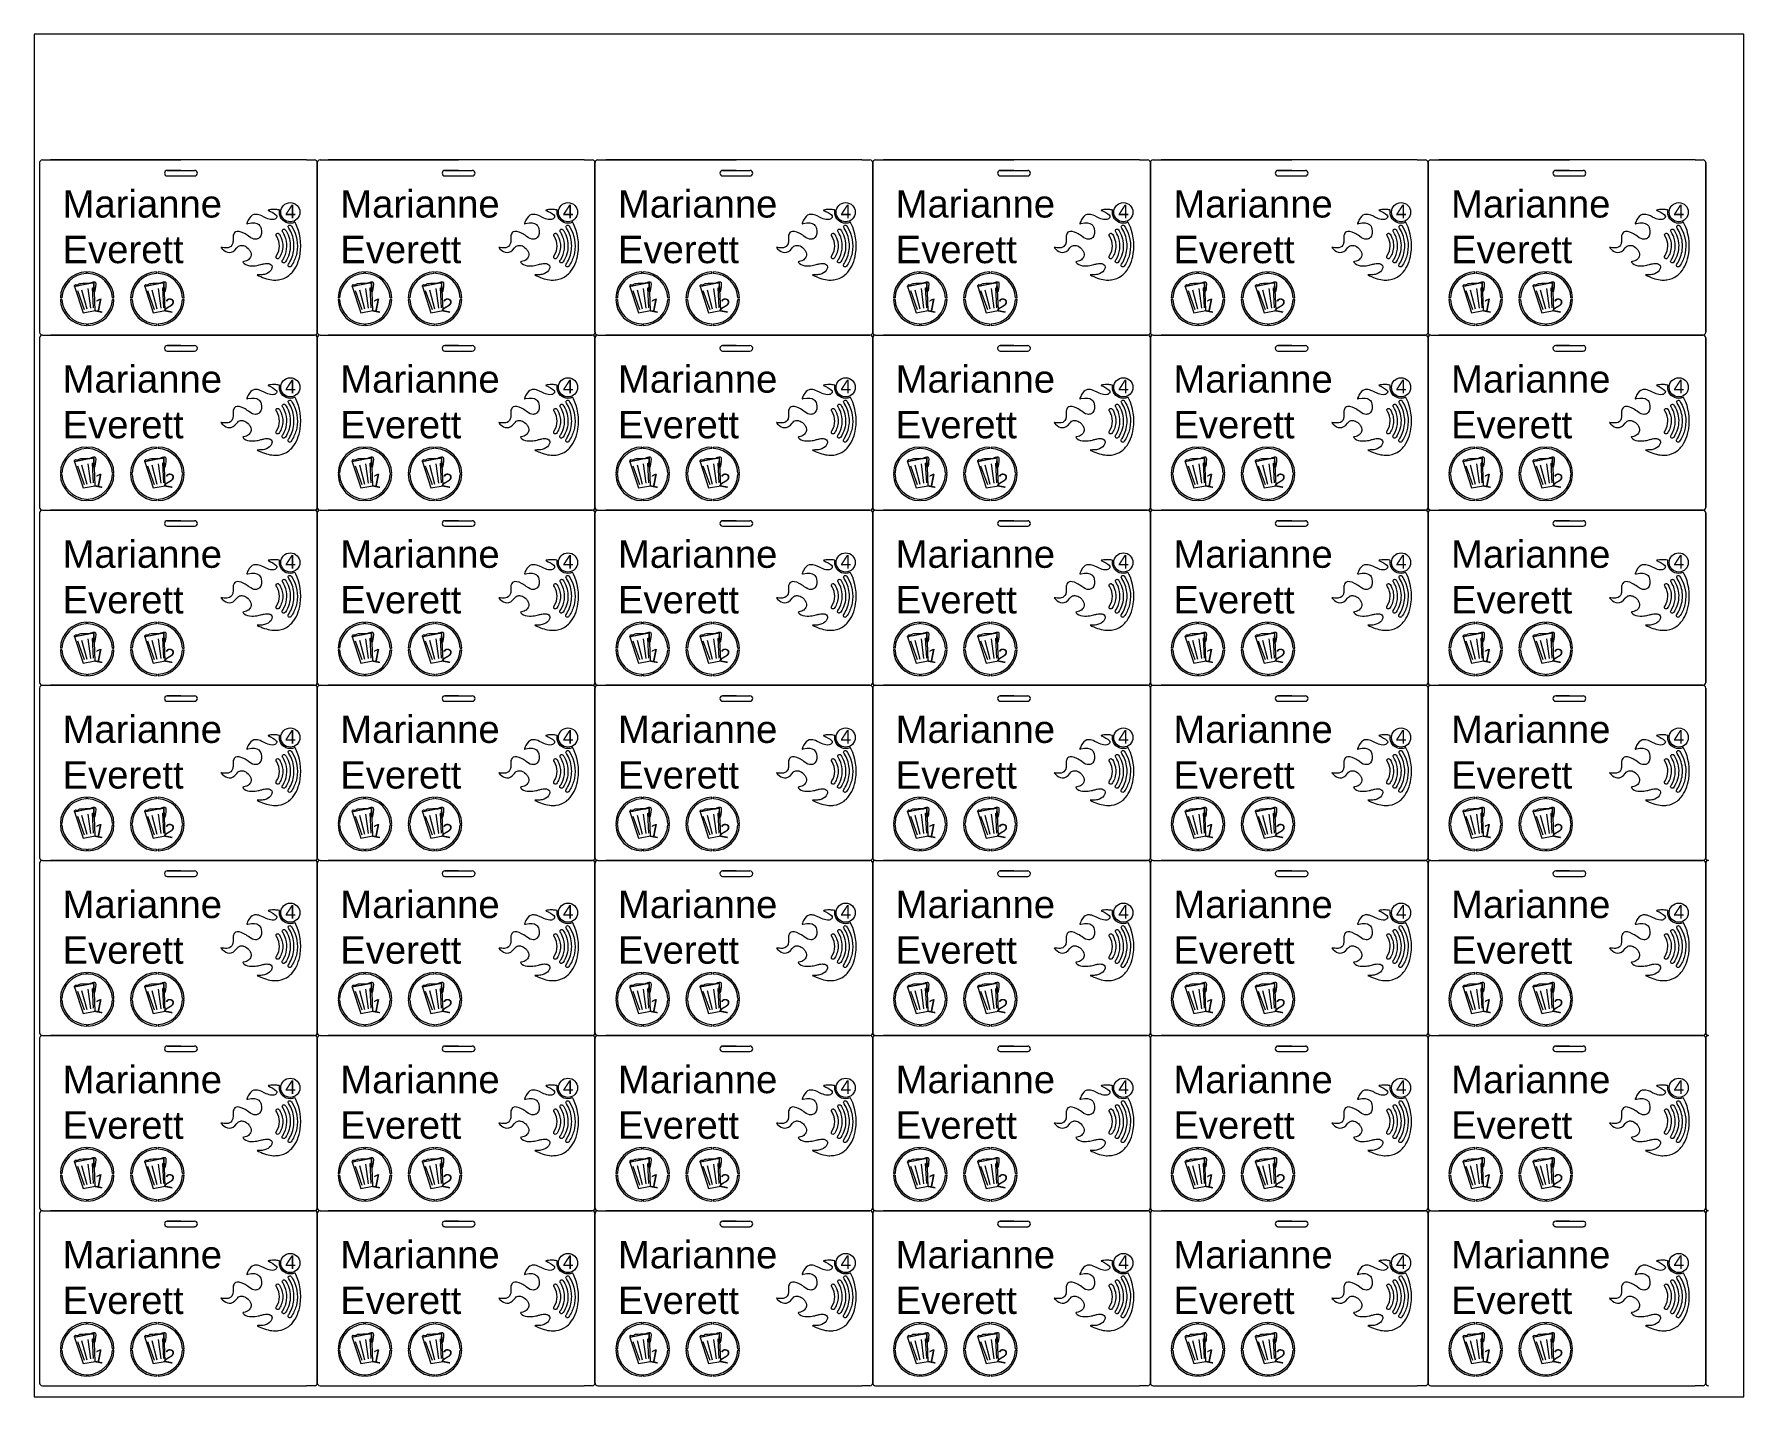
# Model space of a CAD drawing. Header units: millimetres. Extents: x 0 to 527, y 0 to 420.
import ezdxf

# ---------------------------------------------------------------- set-up
doc = ezdxf.new("R2010")
doc.units = ezdxf.units.MM
doc.layers.add('LAYER_1', color=7, linetype='Continuous')
doc.styles.get("Standard").update_dxf_attribs({"font": 'arial.ttf'})

msp = doc.modelspace()

# ---------------------------------------------------------------- texts
at = {"color": 5, "attachment_point": 1}
for s, width, insert, char_height in [('Marianne Everett', 70.1649, (8.66, 371.96), 8.437), ('Marianne Everett', 70.1649, (94.26, 371.96), 8.437), ('Marianne Everett', 70.1649, (179.86, 371.96), 8.437), ('Marianne Everett', 70.1649, (265.46, 371.96), 8.437), ('Marianne Everett', 70.1649, (351.06, 371.96), 8.437), ('Marianne Everett', 70.1649, (436.66, 371.96), 8.437), ('4', 5.8159, (77.26, 367.52), 4.22), ('4', 5.8159, (162.86, 367.52), 4.22), ('4', 5.8159, (248.46, 367.52), 4.22), ('4', 5.8159, (334.06, 367.52), 4.22), ('4', 5.8159, (419.66, 367.52), 4.22), ('4', 5.8159, (505.26, 367.52), 4.22), ('Marianne Everett', 70.1649, (8.66, 317.98), 8.437), ('Marianne Everett', 40.6866, (94.26, 317.98), 8.437), ('Marianne Everett', 70.1649, (179.86, 317.98), 8.437), ('Marianne Everett', 70.1649, (265.46, 317.98), 8.437), ('Marianne Everett', 70.1649, (351.06, 317.98), 8.437), ('Marianne Everett', 70.1649, (436.66, 317.98), 8.437), ('4', 5.8159, (77.26, 313.54), 4.22), ('4', 5.8159, (162.86, 313.54), 4.22), ('4', 5.8159, (248.46, 313.54), 4.22), ('4', 5.8159, (334.06, 313.54), 4.22), ('4', 5.8159, (419.66, 313.54), 4.22), ('4', 5.8159, (505.26, 313.54), 4.22), ('Marianne Everett', 70.1649, (8.66, 264), 8.437), ('Marianne Everett', 70.1649, (94.26, 264), 8.437), ('Marianne Everett', 70.1649, (179.86, 264), 8.437), ('Marianne Everett', 70.1649, (265.46, 264), 8.437), ('Marianne Everett', 70.1649, (351.06, 264), 8.437), ('Marianne Everett', 70.1649, (436.66, 264), 8.437), ('4', 5.8159, (77.26, 259.56), 4.22), ('4', 5.8159, (162.86, 259.56), 4.22), ('4', 5.8159, (248.46, 259.56), 4.22), ('4', 5.8159, (334.06, 259.56), 4.22), ('4', 5.8159, (419.66, 259.56), 4.22), ('4', 5.8159, (505.26, 259.56), 4.22), ('Marianne Everett', 70.1649, (8.66, 210.02), 8.437), ('4', 5.8159, (77.26, 205.58), 4.22), ('Marianne Everett', 70.1649, (94.26, 210.02), 8.437), ('4', 5.8159, (162.86, 205.58), 4.22), ('Marianne Everett', 70.1649, (179.86, 210.02), 8.437), ('4', 5.8159, (248.46, 205.58), 4.22), ('Marianne Everett', 70.1649, (265.46, 210.02), 8.437), ('4', 5.8159, (334.06, 205.58), 4.22), ('Marianne Everett', 70.1649, (351.06, 210.02), 8.437), ('4', 5.8159, (419.66, 205.58), 4.22), ('Marianne Everett', 70.1649, (436.66, 210.02), 8.437), ('4', 5.8159, (505.26, 205.58), 4.22), ('Marianne Everett', 70.1649, (8.66, 156.04), 8.437), ('Marianne Everett', 70.1649, (94.26, 156.04), 8.437), ('Marianne Everett', 70.1649, (179.86, 156.04), 8.437), ('Marianne Everett', 70.1649, (265.46, 156.04), 8.437), ('Marianne Everett', 70.1649, (351.06, 156.04), 8.437), ('Marianne Everett', 70.1649, (436.66, 156.04), 8.437), ('4', 5.8159, (77.26, 151.6), 4.22), ('4', 5.8159, (162.86, 151.6), 4.22), ('4', 5.8159, (248.46, 151.6), 4.22), ('4', 5.8159, (334.06, 151.6), 4.22), ('4', 5.8159, (419.66, 151.6), 4.22), ('4', 5.8159, (505.26, 151.6), 4.22), ('Marianne Everett', 70.1649, (8.66, 102.06), 8.437), ('Marianne Everett', 70.1649, (94.26, 102.06), 8.437), ('Marianne Everett', 70.1649, (179.86, 102.06), 8.437), ('Marianne Everett', 70.1649, (265.46, 102.06), 8.437), ('Marianne Everett', 70.1649, (351.06, 102.06), 8.437), ('Marianne Everett', 70.1649, (436.66, 102.06), 8.437), ('4', 5.8159, (77.26, 97.62), 4.22), ('4', 5.8159, (162.86, 97.62), 4.22), ('4', 5.8159, (248.46, 97.62), 4.22), ('4', 5.8159, (334.06, 97.62), 4.22), ('4', 5.8159, (419.66, 97.62), 4.22), ('4', 5.8159, (505.26, 97.62), 4.22), ('Marianne Everett', 70.1649, (8.66, 48.08), 8.437), ('Marianne Everett', 70.1649, (94.26, 48.08), 8.437), ('Marianne Everett', 70.1649, (179.86, 48.08), 8.437), ('Marianne Everett', 70.1649, (265.46, 48.08), 8.437), ('Marianne Everett', 70.1649, (351.06, 48.08), 8.437), ('Marianne Everett', 70.1649, (436.66, 48.08), 8.437), ('4', 5.8159, (77.26, 43.64), 4.22), ('4', 5.8159, (162.86, 43.64), 4.22), ('4', 5.8159, (248.46, 43.64), 4.22), ('4', 5.8159, (334.06, 43.64), 4.22), ('4', 5.8159, (419.66, 43.64), 4.22), ('4', 5.8159, (505.26, 43.64), 4.22)]:
    msp.add_mtext_dynamic_manual_height_columns(s, width=width, gutter_width=12.5, heights=[0], dxfattribs=dict(at, insert=insert, char_height=char_height))
at = {"color": 5, "char_height": 4.22, "attachment_point": 1, "rotation": 348.9601}
for s, insert in [('1', (18.71, 338.85)), ('2', (40.33, 338.85)), ('1', (104.31, 338.85)), ('2', (125.93, 338.85)), ('1', (189.91, 338.85)), ('2', (211.53, 338.85)), ('1', (275.51, 338.85)), ('2', (297.13, 338.85)), ('1', (361.11, 338.85)), ('2', (382.73, 338.85)), ('1', (446.71, 338.85)), ('2', (468.33, 338.85)), ('2', (40.33, 284.87)), ('2', (125.93, 284.87)), ('2', (211.53, 284.87)), ('2', (297.13, 284.87)), ('2', (382.73, 284.87)), ('2', (468.33, 284.87)), ('1', (18.71, 284.87)), ('1', (104.31, 284.87)), ('1', (189.91, 284.87)), ('1', (275.51, 284.87)), ('1', (361.11, 284.87)), ('1', (446.71, 284.87)), ('1', (18.71, 230.89)), ('2', (40.33, 230.89)), ('1', (104.31, 230.89)), ('2', (125.93, 230.89)), ('1', (189.91, 230.89)), ('2', (211.53, 230.89)), ('1', (275.51, 230.89)), ('2', (297.13, 230.89)), ('1', (361.11, 230.89)), ('2', (382.73, 230.89)), ('1', (446.71, 230.89)), ('2', (468.33, 230.89)), ('1', (18.71, 176.91)), ('2', (40.33, 176.91)), ('1', (104.31, 176.91)), ('2', (125.93, 176.91)), ('1', (189.91, 176.91)), ('2', (211.53, 176.91)), ('1', (275.51, 176.91)), ('2', (297.13, 176.91)), ('1', (361.11, 176.91)), ('2', (382.73, 176.91)), ('1', (446.71, 176.91)), ('2', (468.33, 176.91)), ('1', (18.71, 122.93)), ('2', (40.33, 122.93)), ('1', (104.31, 122.93)), ('2', (125.93, 122.93)), ('1', (189.91, 122.93)), ('2', (211.53, 122.93)), ('1', (275.51, 122.93)), ('2', (297.13, 122.93)), ('1', (361.11, 122.93)), ('2', (382.73, 122.93)), ('1', (446.71, 122.93)), ('2', (468.33, 122.93)), ('1', (18.71, 68.95)), ('2', (40.33, 68.95)), ('1', (104.31, 68.95)), ('2', (125.93, 68.95)), ('1', (189.91, 68.95)), ('2', (211.53, 68.95)), ('1', (275.51, 68.95)), ('2', (297.13, 68.95)), ('1', (361.11, 68.95)), ('2', (382.73, 68.95)), ('1', (446.71, 68.95)), ('2', (468.33, 68.95)), ('1', (18.71, 14.97)), ('2', (40.33, 14.97)), ('1', (104.31, 14.97)), ('2', (125.93, 14.97)), ('1', (189.91, 14.97)), ('2', (211.53, 14.97)), ('1', (275.51, 14.97)), ('2', (297.13, 14.97)), ('1', (361.11, 14.97)), ('2', (382.73, 14.97)), ('1', (446.71, 14.97)), ('2', (468.33, 14.97))]:
    msp.add_mtext_dynamic_manual_height_columns(s, width=7.936, gutter_width=12.5, heights=[0], dxfattribs=dict(at, insert=insert))

# ---------------------------------------------------------------- blocks, each defined once
blk = doc.blocks.new('logo')
at = {"color": 5}
blk.add_circle((244.328999, 239.509559), 31.824546, dxfattribs=at)
at = {"layer": 'LAYER_1', "color": 5}
for points in [[(189.684987, 248.70084), (189.684987, 248.70084)], [(223.06657, 183.419313), (223.066585, 183.419313)], [(240.154483, 207.920638), (240.154483, 207.920638)], [(243.060265, 196.613201), (243.060265, 196.613201)], [(202.790682, 169.616882), (202.790682, 169.616882)]]:
    blk.add_lwpolyline(points, dxfattribs=at)
for points in [[(123.115821, 231.467646), (115.934837, 229.454806), (109.609385, 223.22072), (104.471515, 213.105563)], [(135.251376, 231.793965), (132.064272, 232.348481), (125.642108, 232.175764), (123.115821, 231.467646)], [(157.688043, 223.283201), (145.951115, 228.962517), (141.233356, 230.753175), (135.251376, 231.793965)], [(185.35464, 248.559729), (178.032664, 248.066337), (170.388043, 246.842458), (170.388043, 246.16966)], [(170.388043, 246.16966), (170.388043, 245.980221), (171.435793, 245.413462), (172.716376, 244.89966)], [(172.716376, 244.89966), (179.840723, 242.0412), (192.953304, 234.112652), (196.802279, 230.338757)], [(189.684987, 248.70084), (188.183588, 248.694603), (186.726474, 248.652171), (185.35464, 248.559729)], [(202.993529, 247.695424), (199.062309, 248.367313), (194.189183, 248.719543), (189.684987, 248.70084)], [(196.802279, 230.338757), (199.019812, 228.16448), (199.849517, 226.593423), (199.853807, 224.553201)], [(208.664432, 246.47834), (208.472255, 246.670517), (206.552995, 247.087074), (202.993529, 247.695424)], [(208.285196, 237.711813), (208.18911, 240.819407), (208.257707, 243.228408), (208.470404, 244.449868)], [(209.158321, 230.144729), (208.564308, 232.383313), (208.407816, 233.746068), (208.285196, 237.711813)], [(208.470404, 244.449868), (208.652443, 245.49516), (208.737663, 246.405109), (208.664432, 246.47834)], [(251.182973, 203.562924), (232.246991, 199.983547), (214.120089, 211.445924), (209.158321, 230.144729)], [(62.790821, 174.423479), (59.34191, 172.675784), (56.333091, 168.383794), (54.897418, 163.169868)], [(90.095821, 169.819729), (78.243351, 175.981298), (68.949615, 177.544374), (62.790821, 174.423479)], [(104.471515, 213.105563), (101.804357, 207.854609), (99.260626, 201.128757), (99.94714, 201.128757)], [(99.94714, 201.128757), (100.012858, 201.128757), (101.632108, 201.503099), (103.545473, 201.966604)], [(103.545473, 201.966604), (119.867971, 205.920673), (132.261184, 204.647425), (139.846307, 198.235979)], [(139.846307, 198.235979), (143.46095, 195.18065), (146.090891, 190.635924), (147.519223, 184.980354)], [(147.519223, 184.980354), (150.3812, 173.648184), (148.343516, 161.918721), (142.403946, 155.558688)], [(178.572487, 215.336882), (172.480546, 216.583288), (168.013487, 218.286883), (157.688043, 223.283201)], [(189.579154, 215.195771), (187.386635, 214.653924), (181.544499, 214.728812), (178.572487, 215.336882)], [(199.042418, 221.730979), (197.069216, 218.643795), (193.475932, 216.158798), (189.579154, 215.195771)], [(199.853807, 224.553201), (199.856347, 223.322357), (199.686088, 222.738033), (199.042418, 221.730979)], [(218.092418, 176.134451), (217.717991, 177.119269), (217.721369, 178.866317), (218.101223, 179.873896)], [(220.226723, 172.430285), (219.211991, 174.046794), (218.25154, 175.71593), (218.092418, 176.134451)], [(218.101223, 179.873896), (218.475207, 180.865851), (219.929374, 182.407007), (221.038098, 182.98716)], [(229.504779, 151.792785), (227.471842, 158.656539), (223.946661, 166.50429), (220.226723, 172.430285)], [(221.038098, 182.98716), (221.568267, 183.264576), (222.29918, 183.408083), (223.06657, 183.419313)], [(223.066585, 183.419313), (224.053231, 183.433762), (225.10161, 183.234508), (225.897626, 182.82841)], [(225.897626, 182.82841), (227.282335, 182.121982), (227.847895, 181.414598), (230.307348, 177.351535)], [(230.307348, 177.351535), (240.317875, 160.813976), (245.085924, 141.819994), (244.039223, 122.591604)], [(239.453112, 186.391465), (237.044402, 190.135169), (236.895691, 192.461399), (238.915126, 194.699382)], [(238.915126, 194.699382), (240.159139, 196.078021), (241.319798, 196.613201), (243.060265, 196.613201)], [(256.086585, 139.604313), (253.931079, 157.168782), (248.589004, 172.192146), (239.453112, 186.391465)], [(243.060265, 196.613201), (245.853275, 196.613201), (247.146806, 195.408364), (250.680265, 189.531188)], [(250.680265, 189.531188), (266.169953, 163.767316), (271.430256, 133.736269), (265.611585, 104.326535)], [(259.041098, 206.041188), (257.174563, 205.221109), (253.00857, 203.908008), (251.182973, 203.562924)], [(262.630613, 200.846535), (260.15466, 205.585125), (259.649725, 206.308593), (259.041098, 206.041188)], [(277.314988, 101.786535), (282.520311, 136.458695), (277.074833, 173.202555), (262.630613, 200.846535)], [(14.116307, 122.274104), (13.997678, 122.155475), (15.928619, 120.06685), (18.411376, 117.626257)], [(19.046376, 121.833132), (16.449415, 122.195937), (14.234939, 122.392736), (14.116307, 122.274104)], [(18.411376, 117.626257), (26.419516, 109.754122), (33.387648, 106.027087), (40.997973, 105.543618)], [(37.461376, 121.480354), (33.832411, 120.731173), (25.845829, 120.88322), (19.046376, 121.833132)], [(52.79839, 134.418479), (50.293146, 127.366511), (45.207394, 123.079476), (37.461376, 121.480354)], [(40.997973, 105.543618), (49.591541, 104.997687), (58.605668, 110.243552), (66.830126, 120.580771)], [(54.23596, 150.469868), (54.197944, 139.393312), (54.083097, 138.034779), (52.79839, 134.418479)], [(54.897418, 163.169868), (54.312216, 161.044594), (54.269694, 160.299267), (54.23596, 150.469868)], [(66.830126, 120.580771), (71.249108, 126.134935), (73.94796, 128.110632), (78.383598, 129.047438)], [(78.383598, 129.047438), (81.281183, 129.659405), (85.925186, 129.462262), (89.072765, 128.597646)], [(89.072765, 128.597646), (93.923098, 127.265295), (99.471226, 123.84103), (103.92471, 119.425424)], [(105.882626, 159.941951), (99.567732, 164.511205), (95.941746, 166.780695), (90.095821, 169.819729)], [(103.92471, 119.425424), (107.117272, 116.260016), (109.039513, 113.700506), (110.812696, 110.253201)], [(128.478043, 149.64966), (121.691394, 149.631456), (117.471221, 151.556819), (105.882626, 159.941951)], [(134.528182, 150.566882), (132.115848, 149.742164), (131.542691, 149.657872), (128.478043, 149.64966)], [(142.403946, 155.558688), (140.036646, 153.023804), (138.07924, 151.780903), (134.528182, 150.566882)], [(197.26089, 163.796049), (197.151492, 165.315897), (197.232617, 165.71943), (197.878251, 166.821118)], [(199.289362, 158.936535), (197.59297, 161.704858), (197.373694, 162.228857), (197.26089, 163.796049)], [(197.878251, 166.821118), (198.934301, 168.623135), (200.851818, 169.635909), (202.790682, 169.616882)], [(198.716098, 95.410076), (211.077889, 115.000301), (211.300785, 139.335205), (199.289362, 158.936535)], [(202.790682, 169.616882), (203.671983, 169.608246), (204.554763, 169.384884), (205.36596, 168.928965)], [(205.36596, 168.928965), (208.239727, 167.313819), (213.957958, 156.324904), (216.513737, 147.506535)], [(219.203668, 127.689243), (219.211627, 119.245786), (218.337463, 113.387937), (215.966932, 106.055146)], [(216.513737, 147.506535), (218.516731, 140.595463), (219.196223, 135.583137), (219.203668, 127.689243)], [(220.138529, 82.798271), (232.957613, 103.176575), (236.396795, 128.523441), (229.504779, 151.792785)], [(244.039223, 122.591604), (243.475815, 112.241573), (241.64132, 103.424886), (238.086098, 93.92841)], [(240.070473, 69.895425), (248.714635, 83.574204), (254.009426, 98.689391), (256.086585, 115.615424)], [(256.086585, 115.615424), (256.788474, 121.334871), (256.788474, 133.884865), (256.086585, 139.604313)], [(86.347557, 74.384522), (86.2346, 73.803017), (89.302539, 70.285558), (91.427557, 68.563689)], [(90.016446, 75.442855), (87.512567, 74.984961), (86.402429, 74.66701), (86.347557, 74.384522)], [(105.000682, 81.466535), (101.289516, 78.481055), (96.850801, 76.692687), (90.016446, 75.442855)], [(91.427557, 68.563689), (97.849617, 63.359999), (104.666898, 61.392351), (116.210196, 61.39348)], [(113.361515, 92.402646), (112.111042, 88.642131), (109.210227, 84.852939), (105.000682, 81.466535)], [(110.812696, 110.253201), (114.084563, 103.892246), (115.01359, 97.370897), (113.361515, 92.402646)], [(116.210196, 61.39348), (124.81904, 61.394327), (131.694225, 62.024038), (137.914848, 63.386675)], [(137.914848, 63.386675), (139.24501, 63.678047), (143.188876, 64.69322), (146.681376, 65.644453)], [(146.681376, 65.644453), (150.173876, 66.595685), (154.936376, 67.77599), (157.26471, 68.263828)], [(157.26471, 68.263828), (161.040346, 69.054908), (162.032024, 69.154337), (166.436932, 69.17223)], [(166.436932, 69.17223), (172.036703, 69.194977), (174.180678, 68.808672), (177.58471, 67.196675)], [(177.58471, 67.196675), (182.533059, 64.853361), (184.769752, 60.122109), (183.537835, 54.584869)], [(196.775821, 90.471188), (196.775821, 92.282961), (196.822418, 92.409086), (198.716098, 95.410076)], [(197.57839, 87.446118), (196.889012, 88.440889), (196.775821, 88.885505), (196.775821, 90.471188)], [(199.827348, 85.567576), (198.930918, 86.014286), (198.083286, 86.717556), (197.57839, 87.446118)], [(203.752001, 85.144243), (202.157892, 84.701515), (201.395051, 84.786357), (199.827348, 85.567576)], [(208.144085, 89.439313), (206.256791, 86.518366), (205.287999, 85.57083), (203.752001, 85.144243)], [(215.966932, 106.055146), (213.953937, 99.828327), (211.532752, 94.683919), (208.144085, 89.439313)], [(217.695543, 73.952369), (217.085147, 75.238685), (217.103396, 77.695589), (217.730821, 78.84716)], [(221.046932, 71.024314), (219.854131, 71.39477), (218.238383, 72.808421), (217.695543, 73.952369)], [(217.730821, 78.84716), (218.00222, 79.345279), (219.084866, 81.123279), (220.138529, 82.798271)], [(225.456654, 71.641675), (224.168589, 70.917744), (222.254662, 70.649223), (221.046932, 71.024314)], [(238.086098, 93.92841), (234.572652, 84.543516), (228.103673, 73.129384), (225.456654, 71.641675)], [(237.010126, 60.952508), (236.592279, 62.060817), (236.638555, 64.255324), (237.098321, 65.097647)], [(239.955821, 57.874522), (238.893285, 58.350177), (237.403713, 59.908551), (237.010126, 60.952508)], [(237.098321, 65.097647), (237.310131, 65.485703), (238.648155, 67.644703), (240.070473, 69.895425)], [(244.242071, 57.777508), (243.157127, 57.367583), (240.982616, 57.414858), (239.955821, 57.874522)], [(252.082557, 68.184453), (248.149017, 61.338783), (245.952275, 58.423664), (244.242071, 57.777508)], [(251.800335, 40.826536), (264.511824, 55.796246), (273.710265, 77.775827), (277.314988, 101.786535)], [(265.611585, 104.326535), (263.041923, 91.338507), (258.668749, 79.64663), (252.082557, 68.184453)], [(141.671932, 31.380911), (136.460111, 31.38204), (134.263598, 31.291173), (134.263598, 31.07223)], [(134.263598, 31.07223), (134.263598, 30.90106), (136.518893, 29.712896), (139.273043, 28.426397)], [(139.273043, 28.426397), (157.534999, 19.895999), (173.061873, 15.381368), (188.309154, 14.182993)], [(158.314223, 33.083064), (152.866832, 31.709451), (149.653941, 31.379218), (141.671932, 31.380911)], [(179.569085, 46.047647), (175.432999, 40.251449), (167.468829, 35.391495), (158.314223, 33.083064)], [(183.537835, 54.584869), (182.984498, 52.097732), (181.294013, 48.464917), (179.569085, 46.047647)], [(188.309154, 14.182993), (191.162483, 13.958734), (201.943428, 14.295247), (204.819154, 14.694521)], [(204.819154, 14.694521), (217.927891, 16.514583), (228.780735, 20.948832), (239.188529, 28.743897)], [(239.188529, 28.743897), (242.329962, 31.096716), (248.806688, 37.301064), (251.800335, 40.826536)]]:
    blk.add_open_spline(points, degree=3, dxfattribs=at)
blk = doc.blocks.new('beer')
at = {"layer": 'LAYER_1', "color": 5}
for points in [[(24.945156, 244.869537), (24.945156, 244.869537)], [(24.996826, 244.726992), (50.396826, 44.349214), (140.304763, 44.349214), (170.139682, 244.726992), (24.996826, 244.726992)], [(39.914285, 211.666674), (62.895237, 67.73334)], [(71.44254, 211.505403), (81.925081, 67.57207)], [(118.130159, 211.666671), (110.469841, 67.733337)], [(150.142222, 211.021595), (130.386667, 67.088262)]]:
    blk.add_lwpolyline(points, dxfattribs=at)
for points in [[(24.945156, 244.869537), (24.945156, 244.869537), (27.2849, 260.445957), (35.26735, 258.307799)], [(35.26735, 258.307799), (43.249799, 256.169644), (46.218763, 253.188096), (52.633231, 254.185901)], [(52.633231, 254.185901), (59.047699, 255.183706), (61.151268, 261.140153), (74.978012, 259.14454)], [(74.978012, 259.14454), (88.804756, 257.148927), (122.349469, 251.957037), (128.717003, 249.879196)], [(128.717003, 249.879196), (138.342127, 246.738342), (146.616793, 250.705556), (150.953831, 251.16209)], [(150.953831, 251.16209), (156.370491, 251.732267), (163.186, 252.720939), (165.920922, 252.587527)], [(165.920922, 252.587527), (171.765217, 252.30244), (179.890208, 253.971703), (181.173103, 244.726992)], [(162.072241, 244.726992), (159.506454, 244.726992), (24.945156, 244.869537), (24.945156, 244.869537)], [(165.350749, 186.019597), (162.098076, 178.196001), (154.171052, 177.873292), (155.515228, 184.59416)], [(155.515228, 184.59416), (157.225754, 193.146786), (158.021367, 199.271313), (158.22356, 206.688443)], [(158.22356, 206.688443), (158.319591, 210.211228), (167.631449, 232.631402), (167.203817, 239.616046)], [(167.203817, 239.616046), (166.817974, 245.918145), (164.63803, 244.726992), (162.072241, 244.726992)], [(181.173103, 244.726992), (182.443907, 235.569397), (170.776115, 199.06912), (165.350749, 186.019597)]]:
    blk.add_open_spline(points, degree=3, dxfattribs=at)

# ---------------------------------------------------------------- linework, layer by layer
at = {"color": 1}
for p, q in [((2.42, 381.29), (4.89, 381.29)), ((4.89, 381.29), (45.13, 381.29)), ((45.13, 381.29), (45.13, 381.29)), ((83.86, 381.29), (86.33, 381.29)), ((88.02, 381.29), (90.49, 381.29)), ((90.49, 381.29), (130.73, 381.29)), ((130.73, 381.29), (130.73, 381.29)), ((169.46, 381.29), (171.93, 381.29)), ((173.62, 381.29), (176.09, 381.29)), ((176.09, 381.29), (216.33, 381.29)), ((216.33, 381.29), (216.33, 381.29)), ((255.06, 381.29), (257.53, 381.29)), ((259.22, 381.29), (261.69, 381.29)), ((261.69, 381.29), (301.93, 381.29)), ((301.93, 381.29), (301.93, 381.29)), ((340.66, 381.29), (343.13, 381.29)), ((344.82, 381.29), (347.29, 381.29)), ((347.29, 381.29), (387.53, 381.29)), ((387.53, 381.29), (387.53, 381.29)), ((426.26, 381.29), (428.73, 381.29)), ((430.42, 381.29), (432.89, 381.29)), ((432.89, 381.29), (473.13, 381.29)), ((473.13, 381.29), (473.13, 381.29)), ((511.86, 381.29), (514.33, 381.29)), ((45.13, 378.05), (40.91, 378.05)), ((40.91, 378.05), (49.35, 378.05)), ((40.91, 376.36), (49.35, 376.36)), ((130.73, 378.05), (126.51, 378.05)), ((126.51, 378.05), (134.95, 378.05)), ((126.51, 376.36), (134.95, 376.36)), ((216.33, 378.05), (212.11, 378.05)), ((212.11, 378.05), (220.55, 378.05)), ((212.11, 376.36), (220.55, 376.36)), ((301.93, 378.05), (297.71, 378.05)), ((297.71, 378.05), (306.15, 378.05)), ((297.71, 376.36), (306.15, 376.36)), ((387.53, 378.05), (383.31, 378.05)), ((383.31, 378.05), (391.75, 378.05)), ((383.31, 376.36), (391.75, 376.36)), ((473.13, 378.05), (468.91, 378.05)), ((468.91, 378.05), (477.35, 378.05)), ((468.91, 376.36), (477.35, 376.36)), ((16, 346.28), (16, 346.78)), ((16.45, 346.28), (16.45, 346.78)), ((37.63, 346.28), (37.63, 346.78)), ((38.07, 346.28), (38.07, 346.78)), ((101.6, 346.28), (101.6, 346.78)), ((102.05, 346.28), (102.05, 346.78)), ((123.23, 346.28), (123.23, 346.78)), ((123.67, 346.28), (123.67, 346.78)), ((187.2, 346.28), (187.2, 346.78)), ((187.65, 346.28), (187.65, 346.78)), ((208.83, 346.28), (208.83, 346.78)), ((209.27, 346.28), (209.27, 346.78)), ((272.8, 346.28), (272.8, 346.78)), ((273.25, 346.28), (273.25, 346.78)), ((294.43, 346.28), (294.43, 346.78)), ((294.87, 346.28), (294.87, 346.78)), ((358.4, 346.28), (358.4, 346.78)), ((358.85, 346.28), (358.85, 346.78)), ((380.03, 346.28), (380.03, 346.78)), ((380.47, 346.28), (380.47, 346.78)), ((444, 346.28), (444, 346.78)), ((444.45, 346.28), (444.45, 346.78)), ((465.63, 346.28), (465.63, 346.78)), ((466.07, 346.28), (466.07, 346.78)), ((8.46, 338.73), (7.96, 338.73)), ((8.46, 338.29), (7.96, 338.29)), ((23.99, 338.73), (24.49, 338.73)), ((23.99, 338.29), (24.49, 338.29)), ((30.08, 338.73), (29.58, 338.73)), ((30.08, 338.29), (29.58, 338.29)), ((45.61, 338.73), (46.11, 338.73)), ((45.61, 338.29), (46.11, 338.29)), ((94.06, 338.73), (93.56, 338.73)), ((94.06, 338.29), (93.56, 338.29)), ((109.59, 338.73), (110.09, 338.73)), ((109.59, 338.29), (110.09, 338.29)), ((115.68, 338.73), (115.18, 338.73)), ((115.68, 338.29), (115.18, 338.29)), ((131.21, 338.73), (131.71, 338.73)), ((131.21, 338.29), (131.71, 338.29)), ((179.66, 338.73), (179.16, 338.73)), ((179.66, 338.29), (179.16, 338.29)), ((195.19, 338.73), (195.69, 338.73)), ((195.19, 338.29), (195.69, 338.29)), ((201.28, 338.73), (200.78, 338.73)), ((201.28, 338.29), (200.78, 338.29)), ((216.81, 338.73), (217.31, 338.73)), ((216.81, 338.29), (217.31, 338.29)), ((265.26, 338.73), (264.76, 338.73)), ((265.26, 338.29), (264.76, 338.29)), ((280.79, 338.73), (281.29, 338.73)), ((280.79, 338.29), (281.29, 338.29)), ((286.88, 338.73), (286.38, 338.73)), ((286.88, 338.29), (286.38, 338.29)), ((302.41, 338.73), (302.91, 338.73)), ((302.41, 338.29), (302.91, 338.29)), ((350.86, 338.73), (350.36, 338.73)), ((350.86, 338.29), (350.36, 338.29)), ((366.39, 338.73), (366.89, 338.73)), ((366.39, 338.29), (366.89, 338.29)), ((372.48, 338.73), (371.98, 338.73)), ((372.48, 338.29), (371.98, 338.29)), ((388.01, 338.73), (388.51, 338.73)), ((388.01, 338.29), (388.51, 338.29)), ((436.46, 338.73), (435.96, 338.73)), ((436.46, 338.29), (435.96, 338.29)), ((451.99, 338.73), (452.49, 338.73)), ((451.99, 338.29), (452.49, 338.29)), ((458.08, 338.73), (457.58, 338.73)), ((458.08, 338.29), (457.58, 338.29)), ((473.61, 338.73), (474.11, 338.73)), ((473.61, 338.29), (474.11, 338.29)), ((2.42, 327.31), (4.89, 327.31)), ((2.42, 327.31), (4.89, 327.31)), ((4.89, 327.31), (45.13, 327.31)), ((16, 330.75), (16, 330.25)), ((16.45, 330.75), (16.45, 330.25)), ((37.63, 330.75), (37.63, 330.25)), ((38.07, 330.75), (38.07, 330.25)), ((45.13, 327.31), (45.13, 327.31)), ((83.86, 327.31), (86.33, 327.31)), ((86.33, 327.31), (83.86, 327.31)), ((88.02, 327.31), (90.49, 327.31)), ((88.02, 327.31), (90.49, 327.31)), ((90.49, 327.31), (130.73, 327.31)), ((101.6, 330.75), (101.6, 330.25)), ((102.05, 330.75), (102.05, 330.25)), ((123.23, 330.75), (123.23, 330.25)), ((123.67, 330.75), (123.67, 330.25)), ((130.73, 327.31), (130.73, 327.31)), ((169.46, 327.31), (171.93, 327.31)), ((171.93, 327.31), (169.46, 327.31)), ((173.62, 327.31), (176.09, 327.31)), ((173.62, 327.31), (176.09, 327.31)), ((176.09, 327.31), (216.33, 327.31)), ((187.2, 330.75), (187.2, 330.25)), ((187.65, 330.75), (187.65, 330.25)), ((208.83, 330.75), (208.83, 330.25)), ((209.27, 330.75), (209.27, 330.25)), ((216.33, 327.31), (216.33, 327.31)), ((255.06, 327.31), (257.53, 327.31)), ((257.53, 327.31), (255.06, 327.31)), ((259.22, 327.31), (261.69, 327.31)), ((259.22, 327.31), (261.69, 327.31)), ((261.69, 327.31), (301.93, 327.31)), ((272.8, 330.75), (272.8, 330.25)), ((273.25, 330.75), (273.25, 330.25)), ((294.43, 330.75), (294.43, 330.25)), ((294.87, 330.75), (294.87, 330.25)), ((301.93, 327.31), (301.93, 327.31)), ((340.66, 327.31), (343.13, 327.31)), ((343.13, 327.31), (340.66, 327.31)), ((344.82, 327.31), (347.29, 327.31)), ((344.82, 327.31), (347.29, 327.31)), ((347.29, 327.31), (387.53, 327.31)), ((358.4, 330.75), (358.4, 330.25)), ((358.85, 330.75), (358.85, 330.25)), ((380.03, 330.75), (380.03, 330.25)), ((380.47, 330.75), (380.47, 330.25)), ((387.53, 327.31), (387.53, 327.31)), ((426.26, 327.31), (428.73, 327.31)), ((428.73, 327.31), (426.26, 327.31)), ((430.42, 327.31), (432.89, 327.31)), ((430.42, 327.31), (432.89, 327.31)), ((432.89, 327.31), (473.13, 327.31)), ((444, 330.75), (444, 330.25)), ((444.45, 330.75), (444.45, 330.25)), ((465.63, 330.75), (465.63, 330.25)), ((466.07, 330.75), (466.07, 330.25)), ((473.13, 327.31), (473.13, 327.31)), ((511.86, 327.31), (514.33, 327.31)), ((514.33, 327.31), (511.86, 327.31)), ((45.13, 324.07), (40.91, 324.07)), ((40.91, 324.07), (49.35, 324.07)), ((40.91, 322.38), (49.35, 322.38)), ((130.73, 324.07), (126.51, 324.07)), ((126.51, 324.07), (134.95, 324.07)), ((126.51, 322.38), (134.95, 322.38)), ((216.33, 324.07), (212.11, 324.07)), ((212.11, 324.07), (220.55, 324.07)), ((212.11, 322.38), (220.55, 322.38)), ((301.93, 324.07), (297.71, 324.07)), ((297.71, 324.07), (306.15, 324.07)), ((297.71, 322.38), (306.15, 322.38)), ((387.53, 324.07), (383.31, 324.07)), ((383.31, 324.07), (391.75, 324.07)), ((383.31, 322.38), (391.75, 322.38)), ((473.13, 324.07), (468.91, 324.07)), ((468.91, 324.07), (477.35, 324.07)), ((468.91, 322.38), (477.35, 322.38)), ((16, 292.3), (16, 292.8)), ((16.45, 292.3), (16.45, 292.8)), ((37.63, 292.3), (37.63, 292.8)), ((38.07, 292.3), (38.07, 292.8)), ((101.6, 292.3), (101.6, 292.8)), ((102.05, 292.3), (102.05, 292.8)), ((123.23, 292.3), (123.23, 292.8)), ((123.67, 292.3), (123.67, 292.8)), ((187.2, 292.3), (187.2, 292.8)), ((187.65, 292.3), (187.65, 292.8)), ((208.83, 292.3), (208.83, 292.8)), ((209.27, 292.3), (209.27, 292.8)), ((272.8, 292.3), (272.8, 292.8)), ((273.25, 292.3), (273.25, 292.8)), ((294.43, 292.3), (294.43, 292.8)), ((294.87, 292.3), (294.87, 292.8)), ((358.4, 292.3), (358.4, 292.8)), ((358.85, 292.3), (358.85, 292.8)), ((380.03, 292.3), (380.03, 292.8)), ((380.47, 292.3), (380.47, 292.8)), ((444, 292.3), (444, 292.8)), ((444.45, 292.3), (444.45, 292.8)), ((465.63, 292.3), (465.63, 292.8)), ((466.07, 292.3), (466.07, 292.8)), ((8.46, 284.75), (7.96, 284.75)), ((23.99, 284.75), (24.49, 284.75)), ((30.08, 284.75), (29.58, 284.75)), ((45.61, 284.75), (46.11, 284.75)), ((94.06, 284.75), (93.56, 284.75)), ((109.59, 284.75), (110.09, 284.75)), ((115.68, 284.75), (115.18, 284.75)), ((131.21, 284.75), (131.71, 284.75)), ((179.66, 284.75), (179.16, 284.75)), ((195.19, 284.75), (195.69, 284.75)), ((201.28, 284.75), (200.78, 284.75)), ((216.81, 284.75), (217.31, 284.75)), ((265.26, 284.75), (264.76, 284.75)), ((280.79, 284.75), (281.29, 284.75)), ((286.88, 284.75), (286.38, 284.75)), ((302.41, 284.75), (302.91, 284.75)), ((350.86, 284.75), (350.36, 284.75)), ((366.39, 284.75), (366.89, 284.75)), ((372.48, 284.75), (371.98, 284.75)), ((388.01, 284.75), (388.51, 284.75)), ((436.46, 284.75), (435.96, 284.75)), ((451.99, 284.75), (452.49, 284.75)), ((458.08, 284.75), (457.58, 284.75)), ((473.61, 284.75), (474.11, 284.75)), ((8.46, 284.31), (7.96, 284.31)), ((23.99, 284.31), (24.49, 284.31)), ((30.08, 284.31), (29.58, 284.31)), ((45.61, 284.31), (46.11, 284.31)), ((94.06, 284.31), (93.56, 284.31)), ((109.59, 284.31), (110.09, 284.31)), ((115.68, 284.31), (115.18, 284.31)), ((131.21, 284.31), (131.71, 284.31)), ((179.66, 284.31), (179.16, 284.31)), ((195.19, 284.31), (195.69, 284.31)), ((201.28, 284.31), (200.78, 284.31)), ((216.81, 284.31), (217.31, 284.31)), ((265.26, 284.31), (264.76, 284.31)), ((280.79, 284.31), (281.29, 284.31)), ((286.88, 284.31), (286.38, 284.31)), ((302.41, 284.31), (302.91, 284.31)), ((350.86, 284.31), (350.36, 284.31)), ((366.39, 284.31), (366.89, 284.31)), ((372.48, 284.31), (371.98, 284.31)), ((388.01, 284.31), (388.51, 284.31)), ((436.46, 284.31), (435.96, 284.31)), ((451.99, 284.31), (452.49, 284.31)), ((458.08, 284.31), (457.58, 284.31)), ((473.61, 284.31), (474.11, 284.31)), ((16, 276.77), (16, 276.27)), ((16.45, 276.77), (16.45, 276.27)), ((37.63, 276.77), (37.63, 276.27)), ((38.07, 276.77), (38.07, 276.27)), ((101.6, 276.77), (101.6, 276.27)), ((102.05, 276.77), (102.05, 276.27)), ((123.23, 276.77), (123.23, 276.27)), ((123.67, 276.77), (123.67, 276.27)), ((187.2, 276.77), (187.2, 276.27)), ((187.65, 276.77), (187.65, 276.27)), ((208.83, 276.77), (208.83, 276.27)), ((209.27, 276.77), (209.27, 276.27)), ((272.8, 276.77), (272.8, 276.27)), ((273.25, 276.77), (273.25, 276.27)), ((294.43, 276.77), (294.43, 276.27)), ((294.87, 276.77), (294.87, 276.27)), ((358.4, 276.77), (358.4, 276.27)), ((358.85, 276.77), (358.85, 276.27)), ((380.03, 276.77), (380.03, 276.27)), ((380.47, 276.77), (380.47, 276.27)), ((444, 276.77), (444, 276.27)), ((444.45, 276.77), (444.45, 276.27)), ((465.63, 276.77), (465.63, 276.27)), ((466.07, 276.77), (466.07, 276.27)), ((2.42, 273.33), (4.89, 273.33)), ((2.42, 273.33), (4.89, 273.33)), ((4.89, 273.33), (45.13, 273.33)), ((45.13, 270.09), (40.91, 270.09)), ((40.91, 270.09), (49.35, 270.09)), ((45.13, 273.33), (45.13, 273.33)), ((83.86, 273.33), (86.33, 273.33)), ((86.33, 273.33), (83.86, 273.33)), ((88.02, 273.33), (90.49, 273.33)), ((88.02, 273.33), (90.49, 273.33)), ((90.49, 273.33), (130.73, 273.33)), ((130.73, 270.09), (126.51, 270.09)), ((126.51, 270.09), (134.95, 270.09)), ((130.73, 273.33), (130.73, 273.33)), ((169.46, 273.33), (171.93, 273.33)), ((171.93, 273.33), (169.46, 273.33)), ((173.62, 273.33), (176.09, 273.33)), ((173.62, 273.33), (176.09, 273.33)), ((176.09, 273.33), (216.33, 273.33)), ((216.33, 270.09), (212.11, 270.09)), ((212.11, 270.09), (220.55, 270.09)), ((216.33, 273.33), (216.33, 273.33)), ((255.06, 273.33), (257.53, 273.33)), ((257.53, 273.33), (255.06, 273.33)), ((259.22, 273.33), (261.69, 273.33)), ((259.22, 273.33), (261.69, 273.33)), ((261.69, 273.33), (301.93, 273.33)), ((301.93, 270.09), (297.71, 270.09)), ((297.71, 270.09), (306.15, 270.09)), ((301.93, 273.33), (301.93, 273.33)), ((340.66, 273.33), (343.13, 273.33)), ((343.13, 273.33), (340.66, 273.33)), ((344.82, 273.33), (347.29, 273.33)), ((344.82, 273.33), (347.29, 273.33)), ((347.29, 273.33), (387.53, 273.33)), ((387.53, 270.09), (383.31, 270.09)), ((383.31, 270.09), (391.75, 270.09)), ((387.53, 273.33), (387.53, 273.33)), ((426.26, 273.33), (428.73, 273.33)), ((428.73, 273.33), (426.26, 273.33)), ((430.42, 273.33), (432.89, 273.33)), ((430.42, 273.33), (432.89, 273.33)), ((432.89, 273.33), (473.13, 273.33)), ((473.13, 270.09), (468.91, 270.09)), ((468.91, 270.09), (477.35, 270.09)), ((473.13, 273.33), (473.13, 273.33)), ((511.86, 273.33), (514.33, 273.33)), ((514.33, 273.33), (511.86, 273.33)), ((40.91, 268.4), (49.35, 268.4)), ((126.51, 268.4), (134.95, 268.4)), ((212.11, 268.4), (220.55, 268.4)), ((297.71, 268.4), (306.15, 268.4)), ((383.31, 268.4), (391.75, 268.4)), ((468.91, 268.4), (477.35, 268.4)), ((16, 238.32), (16, 238.82)), ((16.45, 238.32), (16.45, 238.82)), ((37.63, 238.32), (37.63, 238.82)), ((38.07, 238.32), (38.07, 238.82)), ((101.6, 238.32), (101.6, 238.82)), ((102.05, 238.32), (102.05, 238.82)), ((123.23, 238.32), (123.23, 238.82)), ((123.67, 238.32), (123.67, 238.82)), ((187.2, 238.32), (187.2, 238.82)), ((187.65, 238.32), (187.65, 238.82)), ((208.83, 238.32), (208.83, 238.82)), ((209.27, 238.32), (209.27, 238.82)), ((272.8, 238.32), (272.8, 238.82)), ((273.25, 238.32), (273.25, 238.82)), ((294.43, 238.32), (294.43, 238.82)), ((294.87, 238.32), (294.87, 238.82)), ((358.4, 238.32), (358.4, 238.82)), ((358.85, 238.32), (358.85, 238.82)), ((380.03, 238.32), (380.03, 238.82)), ((380.47, 238.32), (380.47, 238.82)), ((444, 238.32), (444, 238.82)), ((444.45, 238.32), (444.45, 238.82)), ((465.63, 238.32), (465.63, 238.82)), ((466.07, 238.32), (466.07, 238.82)), ((8.46, 230.77), (7.96, 230.77)), ((8.46, 230.33), (7.96, 230.33)), ((23.99, 230.77), (24.49, 230.77)), ((23.99, 230.33), (24.49, 230.33)), ((30.08, 230.77), (29.58, 230.77)), ((30.08, 230.33), (29.58, 230.33)), ((45.61, 230.77), (46.11, 230.77)), ((45.61, 230.33), (46.11, 230.33)), ((94.06, 230.77), (93.56, 230.77)), ((94.06, 230.33), (93.56, 230.33)), ((109.59, 230.77), (110.09, 230.77)), ((109.59, 230.33), (110.09, 230.33)), ((115.68, 230.77), (115.18, 230.77)), ((115.68, 230.33), (115.18, 230.33)), ((131.21, 230.77), (131.71, 230.77)), ((131.21, 230.33), (131.71, 230.33)), ((179.66, 230.77), (179.16, 230.77)), ((179.66, 230.33), (179.16, 230.33)), ((195.19, 230.77), (195.69, 230.77)), ((195.19, 230.33), (195.69, 230.33)), ((201.28, 230.77), (200.78, 230.77)), ((201.28, 230.33), (200.78, 230.33)), ((216.81, 230.77), (217.31, 230.77)), ((216.81, 230.33), (217.31, 230.33)), ((265.26, 230.77), (264.76, 230.77)), ((265.26, 230.33), (264.76, 230.33)), ((280.79, 230.77), (281.29, 230.77)), ((280.79, 230.33), (281.29, 230.33)), ((286.88, 230.77), (286.38, 230.77)), ((286.88, 230.33), (286.38, 230.33)), ((302.41, 230.77), (302.91, 230.77)), ((302.41, 230.33), (302.91, 230.33)), ((350.86, 230.77), (350.36, 230.77)), ((350.86, 230.33), (350.36, 230.33)), ((366.39, 230.77), (366.89, 230.77)), ((366.39, 230.33), (366.89, 230.33)), ((372.48, 230.77), (371.98, 230.77)), ((372.48, 230.33), (371.98, 230.33)), ((388.01, 230.77), (388.51, 230.77)), ((388.01, 230.33), (388.51, 230.33)), ((436.46, 230.77), (435.96, 230.77)), ((436.46, 230.33), (435.96, 230.33)), ((451.99, 230.77), (452.49, 230.77)), ((451.99, 230.33), (452.49, 230.33)), ((458.08, 230.77), (457.58, 230.77)), ((458.08, 230.33), (457.58, 230.33)), ((473.61, 230.77), (474.11, 230.77)), ((473.61, 230.33), (474.11, 230.33)), ((16, 222.79), (16, 222.29)), ((16.45, 222.79), (16.45, 222.29)), ((37.63, 222.79), (37.63, 222.29)), ((38.07, 222.79), (38.07, 222.29)), ((101.6, 222.79), (101.6, 222.29)), ((102.05, 222.79), (102.05, 222.29)), ((123.23, 222.79), (123.23, 222.29)), ((123.67, 222.79), (123.67, 222.29)), ((187.2, 222.79), (187.2, 222.29)), ((187.65, 222.79), (187.65, 222.29)), ((208.83, 222.79), (208.83, 222.29)), ((209.27, 222.79), (209.27, 222.29)), ((272.8, 222.79), (272.8, 222.29)), ((273.25, 222.79), (273.25, 222.29)), ((294.43, 222.79), (294.43, 222.29)), ((294.87, 222.79), (294.87, 222.29)), ((358.4, 222.79), (358.4, 222.29)), ((358.85, 222.79), (358.85, 222.29)), ((380.03, 222.79), (380.03, 222.29)), ((380.47, 222.79), (380.47, 222.29)), ((444, 222.79), (444, 222.29)), ((444.45, 222.79), (444.45, 222.29)), ((465.63, 222.79), (465.63, 222.29)), ((466.07, 222.79), (466.07, 222.29)), ((2.42, 219.35), (4.89, 219.35)), ((2.42, 219.35), (4.89, 219.35)), ((4.89, 219.35), (45.13, 219.35)), ((45.13, 216.11), (40.91, 216.11)), ((40.91, 216.11), (49.35, 216.11)), ((45.13, 219.35), (45.13, 219.35)), ((83.86, 219.35), (86.33, 219.35)), ((86.33, 219.35), (83.86, 219.35)), ((88.02, 219.35), (90.49, 219.35)), ((88.02, 219.35), (90.49, 219.35)), ((90.49, 219.35), (130.73, 219.35)), ((130.73, 216.11), (126.51, 216.11)), ((126.51, 216.11), (134.95, 216.11)), ((130.73, 219.35), (130.73, 219.35)), ((169.46, 219.35), (171.93, 219.35)), ((171.93, 219.35), (169.46, 219.35)), ((173.62, 219.35), (176.09, 219.35)), ((173.62, 219.35), (176.09, 219.35)), ((176.09, 219.35), (216.33, 219.35)), ((216.33, 216.11), (212.11, 216.11)), ((212.11, 216.11), (220.55, 216.11)), ((216.33, 219.35), (216.33, 219.35)), ((255.06, 219.35), (257.53, 219.35)), ((257.53, 219.35), (255.06, 219.35)), ((259.22, 219.35), (261.69, 219.35)), ((259.22, 219.35), (261.69, 219.35)), ((261.69, 219.35), (301.93, 219.35)), ((301.93, 216.11), (297.71, 216.11)), ((297.71, 216.11), (306.15, 216.11)), ((301.93, 219.35), (301.93, 219.35)), ((340.66, 219.35), (343.13, 219.35)), ((343.13, 219.35), (340.66, 219.35)), ((344.82, 219.35), (347.29, 219.35)), ((344.82, 219.35), (347.29, 219.35)), ((347.29, 219.35), (387.53, 219.35)), ((387.53, 216.11), (383.31, 216.11)), ((383.31, 216.11), (391.75, 216.11)), ((387.53, 219.35), (387.53, 219.35)), ((426.26, 219.35), (428.73, 219.35)), ((428.73, 219.35), (426.26, 219.35)), ((430.42, 219.35), (432.89, 219.35)), ((430.42, 219.35), (432.89, 219.35)), ((432.89, 219.35), (473.13, 219.35)), ((473.13, 216.11), (468.91, 216.11)), ((468.91, 216.11), (477.35, 216.11)), ((473.13, 219.35), (473.13, 219.35)), ((511.86, 219.35), (514.33, 219.35)), ((514.33, 219.35), (511.86, 219.35)), ((40.91, 214.42), (49.35, 214.42)), ((126.51, 214.42), (134.95, 214.42)), ((212.11, 214.42), (220.55, 214.42)), ((297.71, 214.42), (306.15, 214.42)), ((383.31, 214.42), (391.75, 214.42)), ((468.91, 214.42), (477.35, 214.42)), ((16, 184.34), (16, 184.84)), ((16.45, 184.34), (16.45, 184.84)), ((37.63, 184.34), (37.63, 184.84)), ((38.07, 184.34), (38.07, 184.84)), ((101.6, 184.34), (101.6, 184.84)), ((102.05, 184.34), (102.05, 184.84)), ((123.23, 184.34), (123.23, 184.84)), ((123.67, 184.34), (123.67, 184.84)), ((187.2, 184.34), (187.2, 184.84)), ((187.65, 184.34), (187.65, 184.84)), ((208.83, 184.34), (208.83, 184.84)), ((209.27, 184.34), (209.27, 184.84)), ((272.8, 184.34), (272.8, 184.84)), ((273.25, 184.34), (273.25, 184.84)), ((294.43, 184.34), (294.43, 184.84)), ((294.87, 184.34), (294.87, 184.84)), ((358.4, 184.34), (358.4, 184.84)), ((358.85, 184.34), (358.85, 184.84)), ((380.03, 184.34), (380.03, 184.84)), ((380.47, 184.34), (380.47, 184.84)), ((444, 184.34), (444, 184.84)), ((444.45, 184.34), (444.45, 184.84)), ((465.63, 184.34), (465.63, 184.84)), ((466.07, 184.34), (466.07, 184.84)), ((8.46, 176.79), (7.96, 176.79)), ((8.46, 176.35), (7.96, 176.35)), ((23.99, 176.79), (24.49, 176.79)), ((23.99, 176.35), (24.49, 176.35)), ((30.08, 176.79), (29.58, 176.79)), ((30.08, 176.35), (29.58, 176.35)), ((45.61, 176.79), (46.11, 176.79)), ((45.61, 176.35), (46.11, 176.35)), ((94.06, 176.79), (93.56, 176.79)), ((94.06, 176.35), (93.56, 176.35)), ((109.59, 176.79), (110.09, 176.79)), ((109.59, 176.35), (110.09, 176.35)), ((115.68, 176.79), (115.18, 176.79)), ((115.68, 176.35), (115.18, 176.35)), ((131.21, 176.79), (131.71, 176.79)), ((131.21, 176.35), (131.71, 176.35)), ((179.66, 176.79), (179.16, 176.79)), ((179.66, 176.35), (179.16, 176.35)), ((195.19, 176.79), (195.69, 176.79)), ((195.19, 176.35), (195.69, 176.35)), ((201.28, 176.79), (200.78, 176.79)), ((201.28, 176.35), (200.78, 176.35)), ((216.81, 176.79), (217.31, 176.79)), ((216.81, 176.35), (217.31, 176.35)), ((265.26, 176.79), (264.76, 176.79)), ((265.26, 176.35), (264.76, 176.35)), ((280.79, 176.79), (281.29, 176.79)), ((280.79, 176.35), (281.29, 176.35)), ((286.88, 176.79), (286.38, 176.79)), ((286.88, 176.35), (286.38, 176.35)), ((302.41, 176.79), (302.91, 176.79)), ((302.41, 176.35), (302.91, 176.35)), ((350.86, 176.79), (350.36, 176.79)), ((350.86, 176.35), (350.36, 176.35)), ((366.39, 176.79), (366.89, 176.79)), ((366.39, 176.35), (366.89, 176.35)), ((372.48, 176.79), (371.98, 176.79)), ((372.48, 176.35), (371.98, 176.35)), ((388.01, 176.79), (388.51, 176.79)), ((388.01, 176.35), (388.51, 176.35)), ((436.46, 176.79), (435.96, 176.79)), ((436.46, 176.35), (435.96, 176.35)), ((451.99, 176.79), (452.49, 176.79)), ((451.99, 176.35), (452.49, 176.35)), ((458.08, 176.79), (457.58, 176.79)), ((458.08, 176.35), (457.58, 176.35)), ((473.61, 176.79), (474.11, 176.79)), ((473.61, 176.35), (474.11, 176.35)), ((16, 168.81), (16, 168.31)), ((16.45, 168.81), (16.45, 168.31)), ((37.63, 168.81), (37.63, 168.31)), ((38.07, 168.81), (38.07, 168.31)), ((101.6, 168.81), (101.6, 168.31)), ((102.05, 168.81), (102.05, 168.31)), ((123.23, 168.81), (123.23, 168.31)), ((123.67, 168.81), (123.67, 168.31)), ((187.2, 168.81), (187.2, 168.31)), ((187.65, 168.81), (187.65, 168.31)), ((208.83, 168.81), (208.83, 168.31)), ((209.27, 168.81), (209.27, 168.31)), ((272.8, 168.81), (272.8, 168.31)), ((273.25, 168.81), (273.25, 168.31)), ((294.43, 168.81), (294.43, 168.31)), ((294.87, 168.81), (294.87, 168.31)), ((358.4, 168.81), (358.4, 168.31)), ((358.85, 168.81), (358.85, 168.31)), ((380.03, 168.81), (380.03, 168.31)), ((380.47, 168.81), (380.47, 168.31)), ((444, 168.81), (444, 168.31)), ((444.45, 168.81), (444.45, 168.31)), ((465.63, 168.81), (465.63, 168.31)), ((466.07, 168.81), (466.07, 168.31)), ((2.42, 165.37), (4.89, 165.37)), ((2.42, 165.37), (4.89, 165.37)), ((4.89, 165.37), (45.13, 165.37)), ((45.13, 165.37), (45.13, 165.37)), ((83.86, 165.37), (86.33, 165.37)), ((86.33, 165.37), (83.86, 165.37)), ((88.02, 165.37), (90.49, 165.37)), ((88.02, 165.37), (90.49, 165.37)), ((90.49, 165.37), (130.73, 165.37)), ((130.73, 165.37), (130.73, 165.37)), ((169.46, 165.37), (171.93, 165.37)), ((171.93, 165.37), (169.46, 165.37)), ((173.62, 165.37), (176.09, 165.37)), ((173.62, 165.37), (176.09, 165.37)), ((176.09, 165.37), (216.33, 165.37)), ((216.33, 165.37), (216.33, 165.37)), ((255.06, 165.37), (257.53, 165.37)), ((257.53, 165.37), (255.06, 165.37)), ((259.22, 165.37), (261.69, 165.37)), ((259.22, 165.37), (261.69, 165.37)), ((261.69, 165.37), (301.93, 165.37)), ((301.93, 165.37), (301.93, 165.37)), ((340.66, 165.37), (343.13, 165.37)), ((343.13, 165.37), (340.66, 165.37)), ((344.82, 165.37), (347.29, 165.37)), ((344.82, 165.37), (347.29, 165.37)), ((347.29, 165.37), (387.53, 165.37)), ((387.53, 165.37), (387.53, 165.37)), ((426.26, 165.37), (428.73, 165.37)), ((428.73, 165.37), (426.26, 165.37)), ((430.42, 165.37), (432.89, 165.37)), ((430.42, 165.37), (432.89, 165.37)), ((432.89, 165.37), (473.13, 165.37)), ((473.13, 165.37), (473.13, 165.37)), ((511.86, 165.37), (514.33, 165.37)), ((514.33, 165.37), (511.86, 165.37)), ((45.13, 162.13), (40.91, 162.13)), ((40.91, 162.13), (49.35, 162.13)), ((40.91, 160.44), (49.35, 160.44)), ((130.73, 162.13), (126.51, 162.13)), ((126.51, 162.13), (134.95, 162.13)), ((126.51, 160.44), (134.95, 160.44)), ((216.33, 162.13), (212.11, 162.13)), ((212.11, 162.13), (220.55, 162.13)), ((212.11, 160.44), (220.55, 160.44)), ((301.93, 162.13), (297.71, 162.13)), ((297.71, 162.13), (306.15, 162.13)), ((297.71, 160.44), (306.15, 160.44)), ((387.53, 162.13), (383.31, 162.13)), ((383.31, 162.13), (391.75, 162.13)), ((383.31, 160.44), (391.75, 160.44)), ((473.13, 162.13), (468.91, 162.13)), ((468.91, 162.13), (477.35, 162.13)), ((468.91, 160.44), (477.35, 160.44)), ((16, 130.36), (16, 130.86)), ((16.45, 130.36), (16.45, 130.86)), ((37.63, 130.36), (37.63, 130.86)), ((38.07, 130.36), (38.07, 130.86)), ((101.6, 130.36), (101.6, 130.86)), ((102.05, 130.36), (102.05, 130.86)), ((123.23, 130.36), (123.23, 130.86)), ((123.67, 130.36), (123.67, 130.86)), ((187.2, 130.36), (187.2, 130.86)), ((187.65, 130.36), (187.65, 130.86)), ((208.83, 130.36), (208.83, 130.86)), ((209.27, 130.36), (209.27, 130.86)), ((272.8, 130.36), (272.8, 130.86)), ((273.25, 130.36), (273.25, 130.86)), ((294.43, 130.36), (294.43, 130.86)), ((294.87, 130.36), (294.87, 130.86)), ((358.4, 130.36), (358.4, 130.86)), ((358.85, 130.36), (358.85, 130.86)), ((380.03, 130.36), (380.03, 130.86)), ((380.47, 130.36), (380.47, 130.86)), ((444, 130.36), (444, 130.86)), ((444.45, 130.36), (444.45, 130.86)), ((465.63, 130.36), (465.63, 130.86)), ((466.07, 130.36), (466.07, 130.86)), ((8.46, 122.81), (7.96, 122.81)), ((8.46, 122.37), (7.96, 122.37)), ((23.99, 122.81), (24.49, 122.81)), ((23.99, 122.37), (24.49, 122.37)), ((30.08, 122.81), (29.58, 122.81)), ((30.08, 122.37), (29.58, 122.37)), ((45.61, 122.81), (46.11, 122.81)), ((45.61, 122.37), (46.11, 122.37)), ((94.06, 122.81), (93.56, 122.81)), ((94.06, 122.37), (93.56, 122.37)), ((109.59, 122.81), (110.09, 122.81)), ((109.59, 122.37), (110.09, 122.37)), ((115.68, 122.81), (115.18, 122.81)), ((115.68, 122.37), (115.18, 122.37)), ((131.21, 122.81), (131.71, 122.81)), ((131.21, 122.37), (131.71, 122.37)), ((179.66, 122.81), (179.16, 122.81)), ((179.66, 122.37), (179.16, 122.37)), ((195.19, 122.81), (195.69, 122.81)), ((195.19, 122.37), (195.69, 122.37)), ((201.28, 122.81), (200.78, 122.81)), ((201.28, 122.37), (200.78, 122.37)), ((216.81, 122.81), (217.31, 122.81)), ((216.81, 122.37), (217.31, 122.37)), ((265.26, 122.81), (264.76, 122.81)), ((265.26, 122.37), (264.76, 122.37)), ((280.79, 122.81), (281.29, 122.81)), ((280.79, 122.37), (281.29, 122.37)), ((286.88, 122.81), (286.38, 122.81)), ((286.88, 122.37), (286.38, 122.37)), ((302.41, 122.81), (302.91, 122.81)), ((302.41, 122.37), (302.91, 122.37)), ((350.86, 122.81), (350.36, 122.81)), ((350.86, 122.37), (350.36, 122.37)), ((366.39, 122.81), (366.89, 122.81)), ((366.39, 122.37), (366.89, 122.37)), ((372.48, 122.81), (371.98, 122.81)), ((372.48, 122.37), (371.98, 122.37)), ((388.01, 122.81), (388.51, 122.81)), ((388.01, 122.37), (388.51, 122.37)), ((436.46, 122.81), (435.96, 122.81)), ((436.46, 122.37), (435.96, 122.37)), ((451.99, 122.81), (452.49, 122.81)), ((451.99, 122.37), (452.49, 122.37)), ((458.08, 122.81), (457.58, 122.81)), ((458.08, 122.37), (457.58, 122.37)), ((473.61, 122.81), (474.11, 122.81)), ((473.61, 122.37), (474.11, 122.37)), ((2.42, 111.39), (4.89, 111.39)), ((2.42, 111.39), (4.89, 111.39)), ((4.89, 111.39), (45.13, 111.39)), ((16, 114.83), (16, 114.33)), ((16.45, 114.83), (16.45, 114.33)), ((37.63, 114.83), (37.63, 114.33)), ((38.07, 114.83), (38.07, 114.33)), ((45.13, 111.39), (45.13, 111.39)), ((83.86, 111.39), (86.33, 111.39)), ((86.33, 111.39), (83.86, 111.39)), ((88.02, 111.39), (90.49, 111.39)), ((88.02, 111.39), (90.49, 111.39)), ((90.49, 111.39), (130.73, 111.39)), ((101.6, 114.83), (101.6, 114.33)), ((102.05, 114.83), (102.05, 114.33)), ((123.23, 114.83), (123.23, 114.33)), ((123.67, 114.83), (123.67, 114.33)), ((130.73, 111.39), (130.73, 111.39)), ((169.46, 111.39), (171.93, 111.39)), ((171.93, 111.39), (169.46, 111.39)), ((173.62, 111.39), (176.09, 111.39)), ((173.62, 111.39), (176.09, 111.39)), ((176.09, 111.39), (216.33, 111.39)), ((187.2, 114.83), (187.2, 114.33)), ((187.65, 114.83), (187.65, 114.33)), ((208.83, 114.83), (208.83, 114.33)), ((209.27, 114.83), (209.27, 114.33)), ((216.33, 111.39), (216.33, 111.39)), ((255.06, 111.39), (257.53, 111.39)), ((257.53, 111.39), (255.06, 111.39)), ((259.22, 111.39), (261.69, 111.39)), ((259.22, 111.39), (261.69, 111.39)), ((261.69, 111.39), (301.93, 111.39)), ((272.8, 114.83), (272.8, 114.33)), ((273.25, 114.83), (273.25, 114.33)), ((294.43, 114.83), (294.43, 114.33)), ((294.87, 114.83), (294.87, 114.33)), ((301.93, 111.39), (301.93, 111.39)), ((340.66, 111.39), (343.13, 111.39)), ((343.13, 111.39), (340.66, 111.39)), ((344.82, 111.39), (347.29, 111.39)), ((344.82, 111.39), (347.29, 111.39)), ((347.29, 111.39), (387.53, 111.39)), ((358.4, 114.83), (358.4, 114.33)), ((358.85, 114.83), (358.85, 114.33)), ((380.03, 114.83), (380.03, 114.33)), ((380.47, 114.83), (380.47, 114.33)), ((387.53, 111.39), (387.53, 111.39)), ((426.26, 111.39), (428.73, 111.39)), ((428.73, 111.39), (426.26, 111.39)), ((430.42, 111.39), (432.89, 111.39)), ((430.42, 111.39), (432.89, 111.39)), ((432.89, 111.39), (473.13, 111.39)), ((444, 114.83), (444, 114.33)), ((444.45, 114.83), (444.45, 114.33)), ((465.63, 114.83), (465.63, 114.33)), ((466.07, 114.83), (466.07, 114.33)), ((473.13, 111.39), (473.13, 111.39)), ((511.86, 111.39), (514.33, 111.39)), ((514.33, 111.39), (511.86, 111.39)), ((45.13, 108.15), (40.91, 108.15)), ((40.91, 108.15), (49.35, 108.15)), ((40.91, 106.46), (49.35, 106.46)), ((130.73, 108.15), (126.51, 108.15)), ((126.51, 108.15), (134.95, 108.15)), ((126.51, 106.46), (134.95, 106.46)), ((216.33, 108.15), (212.11, 108.15)), ((212.11, 108.15), (220.55, 108.15)), ((212.11, 106.46), (220.55, 106.46)), ((301.93, 108.15), (297.71, 108.15)), ((297.71, 108.15), (306.15, 108.15)), ((297.71, 106.46), (306.15, 106.46)), ((387.53, 108.15), (383.31, 108.15)), ((383.31, 108.15), (391.75, 108.15)), ((383.31, 106.46), (391.75, 106.46)), ((473.13, 108.15), (468.91, 108.15)), ((468.91, 108.15), (477.35, 108.15)), ((468.91, 106.46), (477.35, 106.46)), ((16, 76.38), (16, 76.88)), ((16.45, 76.38), (16.45, 76.88)), ((37.63, 76.38), (37.63, 76.88)), ((38.07, 76.38), (38.07, 76.88)), ((101.6, 76.38), (101.6, 76.88)), ((102.05, 76.38), (102.05, 76.88)), ((123.23, 76.38), (123.23, 76.88)), ((123.67, 76.38), (123.67, 76.88)), ((187.2, 76.38), (187.2, 76.88)), ((187.65, 76.38), (187.65, 76.88)), ((208.83, 76.38), (208.83, 76.88)), ((209.27, 76.38), (209.27, 76.88)), ((272.8, 76.38), (272.8, 76.88)), ((273.25, 76.38), (273.25, 76.88)), ((294.43, 76.38), (294.43, 76.88)), ((294.87, 76.38), (294.87, 76.88)), ((358.4, 76.38), (358.4, 76.88)), ((358.85, 76.38), (358.85, 76.88)), ((380.03, 76.38), (380.03, 76.88)), ((380.47, 76.38), (380.47, 76.88)), ((444, 76.38), (444, 76.88)), ((444.45, 76.38), (444.45, 76.88)), ((465.63, 76.38), (465.63, 76.88)), ((466.07, 76.38), (466.07, 76.88)), ((8.46, 68.83), (7.96, 68.83)), ((23.99, 68.83), (24.49, 68.83)), ((30.08, 68.83), (29.58, 68.83)), ((45.61, 68.83), (46.11, 68.83)), ((94.06, 68.83), (93.56, 68.83)), ((109.59, 68.83), (110.09, 68.83)), ((115.68, 68.83), (115.18, 68.83)), ((131.21, 68.83), (131.71, 68.83)), ((179.66, 68.83), (179.16, 68.83)), ((195.19, 68.83), (195.69, 68.83)), ((201.28, 68.83), (200.78, 68.83)), ((216.81, 68.83), (217.31, 68.83)), ((265.26, 68.83), (264.76, 68.83)), ((280.79, 68.83), (281.29, 68.83)), ((286.88, 68.83), (286.38, 68.83)), ((302.41, 68.83), (302.91, 68.83)), ((350.86, 68.83), (350.36, 68.83)), ((366.39, 68.83), (366.89, 68.83)), ((372.48, 68.83), (371.98, 68.83)), ((388.01, 68.83), (388.51, 68.83)), ((436.46, 68.83), (435.96, 68.83)), ((451.99, 68.83), (452.49, 68.83)), ((458.08, 68.83), (457.58, 68.83)), ((473.61, 68.83), (474.11, 68.83)), ((8.46, 68.39), (7.96, 68.39)), ((23.99, 68.39), (24.49, 68.39)), ((30.08, 68.39), (29.58, 68.39)), ((45.61, 68.39), (46.11, 68.39)), ((94.06, 68.39), (93.56, 68.39)), ((109.59, 68.39), (110.09, 68.39)), ((115.68, 68.39), (115.18, 68.39)), ((131.21, 68.39), (131.71, 68.39)), ((179.66, 68.39), (179.16, 68.39)), ((195.19, 68.39), (195.69, 68.39)), ((201.28, 68.39), (200.78, 68.39)), ((216.81, 68.39), (217.31, 68.39)), ((265.26, 68.39), (264.76, 68.39)), ((280.79, 68.39), (281.29, 68.39)), ((286.88, 68.39), (286.38, 68.39)), ((302.41, 68.39), (302.91, 68.39)), ((350.86, 68.39), (350.36, 68.39)), ((366.39, 68.39), (366.89, 68.39)), ((372.48, 68.39), (371.98, 68.39)), ((388.01, 68.39), (388.51, 68.39)), ((436.46, 68.39), (435.96, 68.39)), ((451.99, 68.39), (452.49, 68.39)), ((458.08, 68.39), (457.58, 68.39)), ((473.61, 68.39), (474.11, 68.39)), ((16, 60.85), (16, 60.35)), ((16.45, 60.85), (16.45, 60.35)), ((37.63, 60.85), (37.63, 60.35)), ((38.07, 60.85), (38.07, 60.35)), ((101.6, 60.85), (101.6, 60.35)), ((102.05, 60.85), (102.05, 60.35)), ((123.23, 60.85), (123.23, 60.35)), ((123.67, 60.85), (123.67, 60.35)), ((187.2, 60.85), (187.2, 60.35)), ((187.65, 60.85), (187.65, 60.35)), ((208.83, 60.85), (208.83, 60.35)), ((209.27, 60.85), (209.27, 60.35)), ((272.8, 60.85), (272.8, 60.35)), ((273.25, 60.85), (273.25, 60.35)), ((294.43, 60.85), (294.43, 60.35)), ((294.87, 60.85), (294.87, 60.35)), ((358.4, 60.85), (358.4, 60.35)), ((358.85, 60.85), (358.85, 60.35)), ((380.03, 60.85), (380.03, 60.35)), ((380.47, 60.85), (380.47, 60.35)), ((444, 60.85), (444, 60.35)), ((444.45, 60.85), (444.45, 60.35)), ((465.63, 60.85), (465.63, 60.35)), ((466.07, 60.85), (466.07, 60.35)), ((2.42, 57.41), (4.89, 57.41)), ((2.42, 57.41), (4.89, 57.41)), ((4.89, 57.41), (45.13, 57.41)), ((45.13, 54.17), (40.91, 54.17)), ((40.91, 54.17), (49.35, 54.17)), ((45.13, 57.41), (45.13, 57.41)), ((83.86, 57.41), (86.33, 57.41)), ((86.33, 57.41), (83.86, 57.41)), ((88.02, 57.41), (90.49, 57.41)), ((88.02, 57.41), (90.49, 57.41)), ((90.49, 57.41), (130.73, 57.41)), ((130.73, 54.17), (126.51, 54.17)), ((126.51, 54.17), (134.95, 54.17)), ((130.73, 57.41), (130.73, 57.41)), ((169.46, 57.41), (171.93, 57.41)), ((171.93, 57.41), (169.46, 57.41)), ((173.62, 57.41), (176.09, 57.41)), ((173.62, 57.41), (176.09, 57.41)), ((176.09, 57.41), (216.33, 57.41)), ((216.33, 54.17), (212.11, 54.17)), ((212.11, 54.17), (220.55, 54.17)), ((216.33, 57.41), (216.33, 57.41)), ((255.06, 57.41), (257.53, 57.41)), ((257.53, 57.41), (255.06, 57.41)), ((259.22, 57.41), (261.69, 57.41)), ((259.22, 57.41), (261.69, 57.41)), ((261.69, 57.41), (301.93, 57.41)), ((301.93, 54.17), (297.71, 54.17)), ((297.71, 54.17), (306.15, 54.17)), ((301.93, 57.41), (301.93, 57.41)), ((340.66, 57.41), (343.13, 57.41)), ((343.13, 57.41), (340.66, 57.41)), ((344.82, 57.41), (347.29, 57.41)), ((344.82, 57.41), (347.29, 57.41)), ((347.29, 57.41), (387.53, 57.41)), ((387.53, 54.17), (383.31, 54.17)), ((383.31, 54.17), (391.75, 54.17)), ((387.53, 57.41), (387.53, 57.41)), ((426.26, 57.41), (428.73, 57.41)), ((428.73, 57.41), (426.26, 57.41)), ((430.42, 57.41), (432.89, 57.41)), ((430.42, 57.41), (432.89, 57.41)), ((432.89, 57.41), (473.13, 57.41)), ((473.13, 54.17), (468.91, 54.17)), ((468.91, 54.17), (477.35, 54.17)), ((473.13, 57.41), (473.13, 57.41)), ((511.86, 57.41), (514.33, 57.41)), ((514.33, 57.41), (511.86, 57.41)), ((40.91, 52.48), (49.35, 52.48)), ((126.51, 52.48), (134.95, 52.48)), ((212.11, 52.48), (220.55, 52.48)), ((297.71, 52.48), (306.15, 52.48)), ((383.31, 52.48), (391.75, 52.48)), ((468.91, 52.48), (477.35, 52.48)), ((16, 22.4), (16, 22.9)), ((16.45, 22.4), (16.45, 22.9)), ((37.63, 22.4), (37.63, 22.9)), ((38.07, 22.4), (38.07, 22.9)), ((101.6, 22.4), (101.6, 22.9)), ((102.05, 22.4), (102.05, 22.9)), ((123.23, 22.4), (123.23, 22.9)), ((123.67, 22.4), (123.67, 22.9)), ((187.2, 22.4), (187.2, 22.9)), ((187.65, 22.4), (187.65, 22.9)), ((208.83, 22.4), (208.83, 22.9)), ((209.27, 22.4), (209.27, 22.9)), ((272.8, 22.4), (272.8, 22.9)), ((273.25, 22.4), (273.25, 22.9)), ((294.43, 22.4), (294.43, 22.9)), ((294.87, 22.4), (294.87, 22.9)), ((358.4, 22.4), (358.4, 22.9)), ((358.85, 22.4), (358.85, 22.9)), ((380.03, 22.4), (380.03, 22.9)), ((380.47, 22.4), (380.47, 22.9)), ((444, 22.4), (444, 22.9)), ((444.45, 22.4), (444.45, 22.9)), ((465.63, 22.4), (465.63, 22.9)), ((466.07, 22.4), (466.07, 22.9)), ((8.46, 14.85), (7.96, 14.85)), ((8.46, 14.41), (7.96, 14.41)), ((23.99, 14.85), (24.49, 14.85)), ((23.99, 14.41), (24.49, 14.41)), ((30.08, 14.85), (29.58, 14.85)), ((30.08, 14.41), (29.58, 14.41)), ((45.61, 14.85), (46.11, 14.85)), ((45.61, 14.41), (46.11, 14.41)), ((94.06, 14.85), (93.56, 14.85)), ((94.06, 14.41), (93.56, 14.41)), ((109.59, 14.85), (110.09, 14.85)), ((109.59, 14.41), (110.09, 14.41)), ((115.68, 14.85), (115.18, 14.85)), ((115.68, 14.41), (115.18, 14.41)), ((131.21, 14.85), (131.71, 14.85)), ((131.21, 14.41), (131.71, 14.41)), ((179.66, 14.85), (179.16, 14.85)), ((179.66, 14.41), (179.16, 14.41)), ((195.19, 14.85), (195.69, 14.85)), ((195.19, 14.41), (195.69, 14.41)), ((201.28, 14.85), (200.78, 14.85)), ((201.28, 14.41), (200.78, 14.41)), ((216.81, 14.85), (217.31, 14.85)), ((216.81, 14.41), (217.31, 14.41)), ((265.26, 14.85), (264.76, 14.85)), ((265.26, 14.41), (264.76, 14.41)), ((280.79, 14.85), (281.29, 14.85)), ((280.79, 14.41), (281.29, 14.41)), ((286.88, 14.85), (286.38, 14.85)), ((286.88, 14.41), (286.38, 14.41)), ((302.41, 14.85), (302.91, 14.85)), ((302.41, 14.41), (302.91, 14.41)), ((350.86, 14.85), (350.36, 14.85)), ((350.86, 14.41), (350.36, 14.41)), ((366.39, 14.85), (366.89, 14.85)), ((366.39, 14.41), (366.89, 14.41)), ((372.48, 14.85), (371.98, 14.85)), ((372.48, 14.41), (371.98, 14.41)), ((388.01, 14.85), (388.51, 14.85)), ((388.01, 14.41), (388.51, 14.41)), ((436.46, 14.85), (435.96, 14.85)), ((436.46, 14.41), (435.96, 14.41)), ((451.99, 14.85), (452.49, 14.85)), ((451.99, 14.41), (452.49, 14.41)), ((458.08, 14.85), (457.58, 14.85)), ((458.08, 14.41), (457.58, 14.41)), ((473.61, 14.85), (474.11, 14.85)), ((473.61, 14.41), (474.11, 14.41)), ((16, 6.87), (16, 6.37)), ((16.45, 6.87), (16.45, 6.37)), ((37.63, 6.87), (37.63, 6.37)), ((38.07, 6.87), (38.07, 6.37)), ((101.6, 6.87), (101.6, 6.37)), ((102.05, 6.87), (102.05, 6.37)), ((123.23, 6.87), (123.23, 6.37)), ((123.67, 6.87), (123.67, 6.37)), ((187.2, 6.87), (187.2, 6.37)), ((187.65, 6.87), (187.65, 6.37)), ((208.83, 6.87), (208.83, 6.37)), ((209.27, 6.87), (209.27, 6.37)), ((272.8, 6.87), (272.8, 6.37)), ((273.25, 6.87), (273.25, 6.37)), ((294.43, 6.87), (294.43, 6.37)), ((294.87, 6.87), (294.87, 6.37)), ((358.4, 6.87), (358.4, 6.37)), ((358.85, 6.87), (358.85, 6.37)), ((380.03, 6.87), (380.03, 6.37)), ((380.47, 6.87), (380.47, 6.37)), ((444, 6.87), (444, 6.37)), ((444.45, 6.87), (444.45, 6.37)), ((465.63, 6.87), (465.63, 6.37)), ((466.07, 6.87), (466.07, 6.37)), ((2.42, 3.43), (4.89, 3.43)), ((86.33, 3.43), (83.86, 3.43)), ((88.02, 3.43), (90.49, 3.43)), ((171.93, 3.43), (169.46, 3.43)), ((173.62, 3.43), (176.09, 3.43)), ((257.53, 3.43), (255.06, 3.43)), ((259.22, 3.43), (261.69, 3.43)), ((343.13, 3.43), (340.66, 3.43)), ((344.82, 3.43), (347.29, 3.43)), ((428.73, 3.43), (426.26, 3.43)), ((430.42, 3.43), (432.89, 3.43)), ((514.33, 3.43), (511.86, 3.43))]:
    msp.add_line(p, q, dxfattribs=at)
msp.add_lwpolyline([(-0.1, 420.04), (-0.1, 0.04), (526.9, 0.04), (526.9, 420.04)], close=True, dxfattribs=at)
for points in [[(1.57, 380.45), (1.57, 328.16)], [(83.86, 381.29), (4.89, 381.29)], [(87.17, 328.16), (87.17, 380.45)], [(87.17, 380.45), (87.17, 328.16)], [(169.46, 381.29), (90.49, 381.29)], [(172.77, 328.16), (172.77, 380.45)], [(172.77, 380.45), (172.77, 328.16)], [(255.06, 381.29), (176.09, 381.29)], [(258.37, 328.16), (258.37, 380.45)], [(258.37, 380.45), (258.37, 328.16)], [(340.66, 381.29), (261.69, 381.29)], [(343.97, 328.16), (343.97, 380.45)], [(343.97, 380.45), (343.97, 328.16)], [(426.26, 381.29), (347.29, 381.29)], [(429.57, 328.16), (429.57, 380.45)], [(429.57, 380.45), (429.57, 328.16)], [(511.86, 381.29), (432.89, 381.29)], [(515.17, 328.16), (515.17, 380.45)], [(515.17, 380.45), (515.17, 328.16)], [(83.86, 327.31), (4.89, 327.31)], [(4.89, 327.31), (83.86, 327.31)], [(169.46, 327.31), (90.49, 327.31)], [(90.49, 327.31), (169.46, 327.31)], [(255.06, 327.31), (176.09, 327.31)], [(176.09, 327.31), (255.06, 327.31)], [(340.66, 327.31), (261.69, 327.31)], [(261.69, 327.31), (340.66, 327.31)], [(426.26, 327.31), (347.29, 327.31)], [(347.29, 327.31), (426.26, 327.31)], [(511.86, 327.31), (432.89, 327.31)], [(432.89, 327.31), (511.86, 327.31)], [(1.57, 326.47), (1.57, 274.18)], [(87.17, 274.18), (87.17, 326.47)], [(87.17, 326.47), (87.17, 274.18)], [(172.77, 274.18), (172.77, 326.47)], [(172.77, 326.47), (172.77, 274.18)], [(258.37, 274.18), (258.37, 326.47)], [(258.37, 326.47), (258.37, 274.18)], [(343.97, 274.18), (343.97, 326.47)], [(343.97, 326.47), (343.97, 274.18)], [(429.57, 274.18), (429.57, 326.47)], [(429.57, 326.47), (429.57, 274.18)], [(515.17, 274.18), (515.17, 326.47)], [(515.17, 326.47), (515.17, 274.18)], [(1.57, 272.49), (1.57, 220.2)], [(83.86, 273.33), (4.89, 273.33)], [(4.89, 273.33), (83.86, 273.33)], [(87.17, 220.2), (87.17, 272.49)], [(87.17, 272.49), (87.17, 220.2)], [(169.46, 273.33), (90.49, 273.33)], [(90.49, 273.33), (169.46, 273.33)], [(172.77, 220.2), (172.77, 272.49)], [(172.77, 272.49), (172.77, 220.2)], [(255.06, 273.33), (176.09, 273.33)], [(176.09, 273.33), (255.06, 273.33)], [(258.37, 220.2), (258.37, 272.49)], [(258.37, 272.49), (258.37, 220.2)], [(340.66, 273.33), (261.69, 273.33)], [(261.69, 273.33), (340.66, 273.33)], [(343.97, 220.2), (343.97, 272.49)], [(343.97, 272.49), (343.97, 220.2)], [(426.26, 273.33), (347.29, 273.33)], [(347.29, 273.33), (426.26, 273.33)], [(429.57, 220.2), (429.57, 272.49)], [(429.57, 272.49), (429.57, 220.2)], [(511.86, 273.33), (432.89, 273.33)], [(432.89, 273.33), (511.86, 273.33)], [(515.17, 220.2), (515.17, 272.49)], [(515.17, 272.49), (515.17, 220.2)], [(1.57, 218.51), (1.57, 166.22)], [(83.86, 219.35), (4.89, 219.35)], [(4.89, 219.35), (83.86, 219.35)], [(87.17, 166.22), (87.17, 218.51)], [(87.17, 218.51), (87.17, 166.22)], [(169.46, 219.35), (90.49, 219.35)], [(90.49, 219.35), (169.46, 219.35)], [(172.77, 166.22), (172.77, 218.51)], [(172.77, 218.51), (172.77, 166.22)], [(255.06, 219.35), (176.09, 219.35)], [(176.09, 219.35), (255.06, 219.35)], [(258.37, 166.22), (258.37, 218.51)], [(258.37, 218.51), (258.37, 166.22)], [(340.66, 219.35), (261.69, 219.35)], [(261.69, 219.35), (340.66, 219.35)], [(343.97, 166.22), (343.97, 218.51)], [(343.97, 218.51), (343.97, 166.22)], [(426.26, 219.35), (347.29, 219.35)], [(347.29, 219.35), (426.26, 219.35)], [(429.57, 166.22), (429.57, 218.51)], [(429.57, 218.51), (429.57, 166.22)], [(511.86, 219.35), (432.89, 219.35)], [(432.89, 219.35), (511.86, 219.35)], [(515.17, 166.22), (515.17, 218.51)], [(515.17, 218.51), (515.17, 166.22)], [(1.57, 164.53), (1.57, 112.24)], [(83.86, 165.37), (4.89, 165.37)], [(4.89, 165.37), (83.86, 165.37)], [(87.17, 112.24), (87.17, 164.53)], [(87.17, 164.53), (87.17, 112.24)], [(169.46, 165.37), (90.49, 165.37)], [(90.49, 165.37), (169.46, 165.37)], [(172.77, 112.24), (172.77, 164.53)], [(172.77, 164.53), (172.77, 112.24)], [(255.06, 165.37), (176.09, 165.37)], [(176.09, 165.37), (255.06, 165.37)], [(258.37, 112.24), (258.37, 164.53)], [(258.37, 164.53), (258.37, 112.24)], [(340.66, 165.37), (261.69, 165.37)], [(261.69, 165.37), (340.66, 165.37)], [(343.97, 112.24), (343.97, 164.53)], [(343.97, 164.53), (343.97, 112.24)], [(426.26, 165.37), (347.29, 165.37)], [(347.29, 165.37), (426.26, 165.37)], [(429.57, 112.24), (429.57, 164.53)], [(429.57, 164.53), (429.57, 112.24)], [(511.86, 165.37), (432.89, 165.37)], [(432.89, 165.37), (511.86, 165.37)], [(515.17, 112.24), (515.17, 164.53)], [(515.17, 164.53), (515.17, 112.24)], [(83.86, 111.39), (4.89, 111.39)], [(4.89, 111.39), (83.86, 111.39)], [(169.46, 111.39), (90.49, 111.39)], [(90.49, 111.39), (169.46, 111.39)], [(255.06, 111.39), (176.09, 111.39)], [(176.09, 111.39), (255.06, 111.39)], [(340.66, 111.39), (261.69, 111.39)], [(261.69, 111.39), (340.66, 111.39)], [(426.26, 111.39), (347.29, 111.39)], [(347.29, 111.39), (426.26, 111.39)], [(511.86, 111.39), (432.89, 111.39)], [(432.89, 111.39), (511.86, 111.39)], [(1.57, 110.55), (1.57, 58.26)], [(87.17, 58.26), (87.17, 110.55)], [(87.17, 110.55), (87.17, 58.26)], [(172.77, 58.26), (172.77, 110.55)], [(172.77, 110.55), (172.77, 58.26)], [(258.37, 58.26), (258.37, 110.55)], [(258.37, 110.55), (258.37, 58.26)], [(343.97, 58.26), (343.97, 110.55)], [(343.97, 110.55), (343.97, 58.26)], [(429.57, 58.26), (429.57, 110.55)], [(429.57, 110.55), (429.57, 58.26)], [(515.17, 58.26), (515.17, 110.55)], [(515.17, 110.55), (515.17, 58.26)], [(1.57, 56.57), (1.57, 4.28)], [(83.86, 57.41), (4.89, 57.41)], [(4.89, 57.41), (83.86, 57.41)], [(87.17, 4.28), (87.17, 56.57)], [(87.17, 56.57), (87.17, 4.28)], [(169.46, 57.41), (90.49, 57.41)], [(90.49, 57.41), (169.46, 57.41)], [(172.77, 4.28), (172.77, 56.57)], [(172.77, 56.57), (172.77, 4.28)], [(255.06, 57.41), (176.09, 57.41)], [(176.09, 57.41), (255.06, 57.41)], [(258.37, 4.28), (258.37, 56.57)], [(258.37, 56.57), (258.37, 4.28)], [(340.66, 57.41), (261.69, 57.41)], [(261.69, 57.41), (340.66, 57.41)], [(343.97, 4.28), (343.97, 56.57)], [(343.97, 56.57), (343.97, 4.28)], [(426.26, 57.41), (347.29, 57.41)], [(347.29, 57.41), (426.26, 57.41)], [(429.57, 4.28), (429.57, 56.57)], [(429.57, 56.57), (429.57, 4.28)], [(511.86, 57.41), (432.89, 57.41)], [(432.89, 57.41), (511.86, 57.41)], [(515.17, 4.28), (515.17, 56.57)], [(515.17, 56.57), (515.17, 4.28)], [(4.89, 3.43), (83.86, 3.43)], [(90.49, 3.43), (169.46, 3.43)], [(176.09, 3.43), (255.06, 3.43)], [(261.69, 3.43), (340.66, 3.43)], [(347.29, 3.43), (426.26, 3.43)], [(432.89, 3.43), (511.86, 3.43)]]:
    msp.add_lwpolyline(points, dxfattribs=at)
for centre, radius, start, end in [((2.42, 380.45), 0.844, 90, 180), ((86.33, 380.45), 0.844, 0, 90), ((88.02, 380.45), 0.844, 90, 180), ((171.93, 380.45), 0.844, 0, 90), ((173.62, 380.45), 0.844, 90, 180), ((257.53, 380.45), 0.844, 0, 90), ((259.22, 380.45), 0.844, 90, 180), ((343.13, 380.45), 0.844, 0, 90), ((344.82, 380.45), 0.844, 90, 180), ((428.73, 380.45), 0.844, 0, 90), ((430.42, 380.45), 0.844, 90, 180), ((514.33, 380.45), 0.844, 0, 90), ((40.91, 377.21), 0.844, 90, 270), ((49.35, 377.21), 0.844, 270, 90), ((126.51, 377.21), 0.844, 90, 270), ((134.95, 377.21), 0.844, 270, 90), ((212.11, 377.21), 0.844, 90, 270), ((220.55, 377.21), 0.844, 270, 90), ((297.71, 377.21), 0.844, 90, 270), ((306.15, 377.21), 0.844, 270, 90), ((383.31, 377.21), 0.844, 90, 270), ((391.75, 377.21), 0.844, 270, 90), ((468.91, 377.21), 0.844, 90, 270), ((477.35, 377.21), 0.844, 270, 90), ((16.23, 338.51), 8.27, 91.532, 178.468), ((16.23, 338.51), 7.77, 91.6304, 178.3696), ((16.23, 338.51), 8.27, 1.532, 88.468), ((16.23, 338.51), 7.77, 1.6304, 88.3696), ((37.85, 338.51), 8.27, 91.532, 178.468), ((37.85, 338.51), 7.77, 91.6304, 178.3696), ((37.85, 338.51), 8.27, 1.532, 88.468), ((37.85, 338.51), 7.77, 1.6304, 88.3696), ((101.83, 338.51), 8.27, 91.532, 178.468), ((101.83, 338.51), 7.77, 91.6304, 178.3696), ((101.83, 338.51), 8.27, 1.532, 88.468), ((101.83, 338.51), 7.77, 1.6304, 88.3696), ((123.45, 338.51), 8.27, 91.532, 178.468), ((123.45, 338.51), 7.77, 91.6304, 178.3696), ((123.45, 338.51), 8.27, 1.532, 88.468), ((123.45, 338.51), 7.77, 1.6304, 88.3696), ((187.43, 338.51), 8.27, 91.532, 178.468), ((187.43, 338.51), 7.77, 91.6304, 178.3696), ((187.43, 338.51), 8.27, 1.532, 88.468), ((187.43, 338.51), 7.77, 1.6304, 88.3696), ((209.05, 338.51), 8.27, 91.532, 178.468), ((209.05, 338.51), 7.77, 91.6304, 178.3696), ((209.05, 338.51), 8.27, 1.532, 88.468), ((209.05, 338.51), 7.77, 1.6304, 88.3696), ((273.03, 338.51), 8.27, 91.532, 178.468), ((273.03, 338.51), 7.77, 91.6304, 178.3696), ((273.03, 338.51), 8.27, 1.532, 88.468), ((273.03, 338.51), 7.77, 1.6304, 88.3696), ((294.65, 338.51), 8.27, 91.532, 178.468), ((294.65, 338.51), 7.77, 91.6304, 178.3696), ((294.65, 338.51), 8.27, 1.532, 88.468), ((294.65, 338.51), 7.77, 1.6304, 88.3696), ((358.63, 338.51), 8.27, 91.532, 178.468), ((358.63, 338.51), 7.77, 91.6304, 178.3696), ((358.63, 338.51), 8.27, 1.532, 88.468), ((358.63, 338.51), 7.77, 1.6304, 88.3696), ((380.25, 338.51), 8.27, 91.532, 178.468), ((380.25, 338.51), 7.77, 91.6304, 178.3696), ((380.25, 338.51), 8.27, 1.532, 88.468), ((380.25, 338.51), 7.77, 1.6304, 88.3696), ((444.23, 338.51), 8.27, 91.532, 178.468), ((444.23, 338.51), 7.77, 91.6304, 178.3696), ((444.23, 338.51), 8.27, 1.532, 88.468), ((444.23, 338.51), 7.77, 1.6304, 88.3696), ((465.85, 338.51), 8.27, 91.532, 178.468), ((465.85, 338.51), 7.77, 91.6304, 178.3696), ((465.85, 338.51), 8.27, 1.532, 88.468), ((465.85, 338.51), 7.77, 1.6304, 88.3696), ((16.23, 338.51), 8.27, 181.532, 268.468), ((16.23, 338.51), 7.77, 181.6304, 268.3696), ((16.23, 338.51), 7.77, 271.6304, 358.3696), ((16.23, 338.51), 8.27, 271.532, 358.468), ((37.85, 338.51), 8.27, 181.532, 268.468), ((37.85, 338.51), 7.77, 181.6304, 268.3696), ((37.85, 338.51), 7.77, 271.6304, 358.3696), ((37.85, 338.51), 8.27, 271.532, 358.468), ((101.83, 338.51), 8.27, 181.532, 268.468), ((101.83, 338.51), 7.77, 181.6304, 268.3696), ((101.83, 338.51), 7.77, 271.6304, 358.3696), ((101.83, 338.51), 8.27, 271.532, 358.468), ((123.45, 338.51), 8.27, 181.532, 268.468), ((123.45, 338.51), 7.77, 181.6304, 268.3696), ((123.45, 338.51), 7.77, 271.6304, 358.3696), ((123.45, 338.51), 8.27, 271.532, 358.468), ((187.43, 338.51), 8.27, 181.532, 268.468), ((187.43, 338.51), 7.77, 181.6304, 268.3696), ((187.43, 338.51), 7.77, 271.6304, 358.3696), ((187.43, 338.51), 8.27, 271.532, 358.468), ((209.05, 338.51), 8.27, 181.532, 268.468), ((209.05, 338.51), 7.77, 181.6304, 268.3696), ((209.05, 338.51), 7.77, 271.6304, 358.3696), ((209.05, 338.51), 8.27, 271.532, 358.468), ((273.03, 338.51), 8.27, 181.532, 268.468), ((273.03, 338.51), 7.77, 181.6304, 268.3696), ((273.03, 338.51), 7.77, 271.6304, 358.3696), ((273.03, 338.51), 8.27, 271.532, 358.468), ((294.65, 338.51), 8.27, 181.532, 268.468), ((294.65, 338.51), 7.77, 181.6304, 268.3696), ((294.65, 338.51), 7.77, 271.6304, 358.3696), ((294.65, 338.51), 8.27, 271.532, 358.468), ((358.63, 338.51), 8.27, 181.532, 268.468), ((358.63, 338.51), 7.77, 181.6304, 268.3696), ((358.63, 338.51), 7.77, 271.6304, 358.3696), ((358.63, 338.51), 8.27, 271.532, 358.468), ((380.25, 338.51), 8.27, 181.532, 268.468), ((380.25, 338.51), 7.77, 181.6304, 268.3696), ((380.25, 338.51), 7.77, 271.6304, 358.3696), ((380.25, 338.51), 8.27, 271.532, 358.468), ((444.23, 338.51), 8.27, 181.532, 268.468), ((444.23, 338.51), 7.77, 181.6304, 268.3696), ((444.23, 338.51), 7.77, 271.6304, 358.3696), ((444.23, 338.51), 8.27, 271.532, 358.468), ((465.85, 338.51), 8.27, 181.532, 268.468), ((465.85, 338.51), 7.77, 181.6304, 268.3696), ((465.85, 338.51), 7.77, 271.6304, 358.3696), ((465.85, 338.51), 8.27, 271.532, 358.468), ((2.42, 328.16), 0.844, 180, 270), ((2.42, 326.47), 0.844, 90, 180), ((86.33, 328.16), 0.844, 270, 0), ((86.33, 326.47), 0.844, 0, 90), ((88.02, 328.16), 0.844, 180, 270), ((88.02, 326.47), 0.844, 90, 180), ((171.93, 328.16), 0.844, 270, 0), ((171.93, 326.47), 0.844, 0, 90), ((173.62, 328.16), 0.844, 180, 270), ((173.62, 326.47), 0.844, 90, 180), ((257.53, 328.16), 0.844, 270, 0), ((257.53, 326.47), 0.844, 0, 90), ((259.22, 328.16), 0.844, 180, 270), ((259.22, 326.47), 0.844, 90, 180), ((343.13, 328.16), 0.844, 270, 0), ((343.13, 326.47), 0.844, 0, 90), ((344.82, 328.16), 0.844, 180, 270), ((344.82, 326.47), 0.844, 90, 180), ((428.73, 328.16), 0.844, 270, 0), ((428.73, 326.47), 0.844, 0, 90), ((430.42, 328.16), 0.844, 180, 270), ((430.42, 326.47), 0.844, 90, 180), ((514.33, 328.16), 0.844, 270, 0), ((514.33, 326.47), 0.844, 0, 90), ((40.91, 323.23), 0.844, 90, 270), ((49.35, 323.23), 0.844, 270, 90), ((126.51, 323.23), 0.844, 90, 270), ((134.95, 323.23), 0.844, 270, 90), ((212.11, 323.23), 0.844, 90, 270), ((220.55, 323.23), 0.844, 270, 90), ((297.71, 323.23), 0.844, 90, 270), ((306.15, 323.23), 0.844, 270, 90), ((383.31, 323.23), 0.844, 90, 270), ((391.75, 323.23), 0.844, 270, 90), ((468.91, 323.23), 0.844, 90, 270), ((477.35, 323.23), 0.844, 270, 90), ((16.23, 284.53), 8.27, 91.532, 178.468), ((16.23, 284.53), 7.77, 91.6304, 178.3696), ((16.23, 284.53), 8.27, 1.532, 88.468), ((16.23, 284.53), 7.77, 1.6304, 88.3696), ((37.85, 284.53), 8.27, 91.532, 178.468), ((37.85, 284.53), 7.77, 91.6304, 178.3696), ((37.85, 284.53), 8.27, 1.532, 88.468), ((37.85, 284.53), 7.77, 1.6304, 88.3696), ((101.83, 284.53), 8.27, 91.532, 178.468), ((101.83, 284.53), 7.77, 91.6304, 178.3696), ((101.83, 284.53), 8.27, 1.532, 88.468), ((101.83, 284.53), 7.77, 1.6304, 88.3696), ((123.45, 284.53), 8.27, 91.532, 178.468), ((123.45, 284.53), 7.77, 91.6304, 178.3696), ((123.45, 284.53), 8.27, 1.532, 88.468), ((123.45, 284.53), 7.77, 1.6304, 88.3696), ((187.43, 284.53), 8.27, 91.532, 178.468), ((187.43, 284.53), 7.77, 91.6304, 178.3696), ((187.43, 284.53), 8.27, 1.532, 88.468), ((187.43, 284.53), 7.77, 1.6304, 88.3696), ((209.05, 284.53), 8.27, 91.532, 178.468), ((209.05, 284.53), 7.77, 91.6304, 178.3696), ((209.05, 284.53), 8.27, 1.532, 88.468), ((209.05, 284.53), 7.77, 1.6304, 88.3696), ((273.03, 284.53), 8.27, 91.532, 178.468), ((273.03, 284.53), 7.77, 91.6304, 178.3696), ((273.03, 284.53), 8.27, 1.532, 88.468), ((273.03, 284.53), 7.77, 1.6304, 88.3696), ((294.65, 284.53), 8.27, 91.532, 178.468), ((294.65, 284.53), 7.77, 91.6304, 178.3696), ((294.65, 284.53), 8.27, 1.532, 88.468), ((294.65, 284.53), 7.77, 1.6304, 88.3696), ((358.63, 284.53), 8.27, 91.532, 178.468), ((358.63, 284.53), 7.77, 91.6304, 178.3696), ((358.63, 284.53), 8.27, 1.532, 88.468), ((358.63, 284.53), 7.77, 1.6304, 88.3696), ((380.25, 284.53), 8.27, 91.532, 178.468), ((380.25, 284.53), 7.77, 91.6304, 178.3696), ((380.25, 284.53), 8.27, 1.532, 88.468), ((380.25, 284.53), 7.77, 1.6304, 88.3696), ((444.23, 284.53), 8.27, 91.532, 178.468), ((444.23, 284.53), 7.77, 91.6304, 178.3696), ((444.23, 284.53), 8.27, 1.532, 88.468), ((444.23, 284.53), 7.77, 1.6304, 88.3696), ((465.85, 284.53), 8.27, 91.532, 178.468), ((465.85, 284.53), 7.77, 91.6304, 178.3696), ((465.85, 284.53), 8.27, 1.532, 88.468), ((465.85, 284.53), 7.77, 1.6304, 88.3696), ((16.23, 284.53), 8.27, 181.532, 268.468), ((16.23, 284.53), 7.77, 181.6304, 268.3696), ((16.23, 284.53), 7.77, 271.6304, 358.3696), ((16.23, 284.53), 8.27, 271.532, 358.468), ((37.85, 284.53), 8.27, 181.532, 268.468), ((37.85, 284.53), 7.77, 181.6304, 268.3696), ((37.85, 284.53), 7.77, 271.6304, 358.3696), ((37.85, 284.53), 8.27, 271.532, 358.468), ((101.83, 284.53), 8.27, 181.532, 268.468), ((101.83, 284.53), 7.77, 181.6304, 268.3696), ((101.83, 284.53), 7.77, 271.6304, 358.3696), ((101.83, 284.53), 8.27, 271.532, 358.468), ((123.45, 284.53), 8.27, 181.532, 268.468), ((123.45, 284.53), 7.77, 181.6304, 268.3696), ((123.45, 284.53), 7.77, 271.6304, 358.3696), ((123.45, 284.53), 8.27, 271.532, 358.468), ((187.43, 284.53), 8.27, 181.532, 268.468), ((187.43, 284.53), 7.77, 181.6304, 268.3696), ((187.43, 284.53), 7.77, 271.6304, 358.3696), ((187.43, 284.53), 8.27, 271.532, 358.468), ((209.05, 284.53), 8.27, 181.532, 268.468), ((209.05, 284.53), 7.77, 181.6304, 268.3696), ((209.05, 284.53), 7.77, 271.6304, 358.3696), ((209.05, 284.53), 8.27, 271.532, 358.468), ((273.03, 284.53), 8.27, 181.532, 268.468), ((273.03, 284.53), 7.77, 181.6304, 268.3696), ((273.03, 284.53), 7.77, 271.6304, 358.3696), ((273.03, 284.53), 8.27, 271.532, 358.468), ((294.65, 284.53), 8.27, 181.532, 268.468), ((294.65, 284.53), 7.77, 181.6304, 268.3696), ((294.65, 284.53), 7.77, 271.6304, 358.3696), ((294.65, 284.53), 8.27, 271.532, 358.468), ((358.63, 284.53), 8.27, 181.532, 268.468), ((358.63, 284.53), 7.77, 181.6304, 268.3696), ((358.63, 284.53), 7.77, 271.6304, 358.3696), ((358.63, 284.53), 8.27, 271.532, 358.468), ((380.25, 284.53), 8.27, 181.532, 268.468), ((380.25, 284.53), 7.77, 181.6304, 268.3696), ((380.25, 284.53), 7.77, 271.6304, 358.3696), ((380.25, 284.53), 8.27, 271.532, 358.468), ((444.23, 284.53), 8.27, 181.532, 268.468), ((444.23, 284.53), 7.77, 181.6304, 268.3696), ((444.23, 284.53), 7.77, 271.6304, 358.3696), ((444.23, 284.53), 8.27, 271.532, 358.468), ((465.85, 284.53), 8.27, 181.532, 268.468), ((465.85, 284.53), 7.77, 181.6304, 268.3696), ((465.85, 284.53), 7.77, 271.6304, 358.3696), ((465.85, 284.53), 8.27, 271.532, 358.468), ((2.42, 274.18), 0.844, 180, 270), ((86.33, 274.18), 0.844, 270, 0), ((88.02, 274.18), 0.844, 180, 270), ((171.93, 274.18), 0.844, 270, 0), ((173.62, 274.18), 0.844, 180, 270), ((257.53, 274.18), 0.844, 270, 0), ((259.22, 274.18), 0.844, 180, 270), ((343.13, 274.18), 0.844, 270, 0), ((344.82, 274.18), 0.844, 180, 270), ((428.73, 274.18), 0.844, 270, 0), ((430.42, 274.18), 0.844, 180, 270), ((514.33, 274.18), 0.844, 270, 0), ((2.42, 272.49), 0.844, 90, 180), ((40.91, 269.25), 0.844, 90, 270), ((49.35, 269.25), 0.844, 270, 90), ((86.33, 272.49), 0.844, 0, 90), ((88.02, 272.49), 0.844, 90, 180), ((126.51, 269.25), 0.844, 90, 270), ((134.95, 269.25), 0.844, 270, 90), ((171.93, 272.49), 0.844, 0, 90), ((173.62, 272.49), 0.844, 90, 180), ((212.11, 269.25), 0.844, 90, 270), ((220.55, 269.25), 0.844, 270, 90), ((257.53, 272.49), 0.844, 0, 90), ((259.22, 272.49), 0.844, 90, 180), ((297.71, 269.25), 0.844, 90, 270), ((306.15, 269.25), 0.844, 270, 90), ((343.13, 272.49), 0.844, 0, 90), ((344.82, 272.49), 0.844, 90, 180), ((383.31, 269.25), 0.844, 90, 270), ((391.75, 269.25), 0.844, 270, 90), ((428.73, 272.49), 0.844, 0, 90), ((430.42, 272.49), 0.844, 90, 180), ((468.91, 269.25), 0.844, 90, 270), ((477.35, 269.25), 0.844, 270, 90), ((514.33, 272.49), 0.844, 0, 90), ((16.23, 230.55), 8.27, 91.532, 178.468), ((16.23, 230.55), 7.77, 91.6304, 178.3696), ((16.23, 230.55), 8.27, 1.532, 88.468), ((16.23, 230.55), 7.77, 1.6304, 88.3696), ((37.85, 230.55), 8.27, 91.532, 178.468), ((37.85, 230.55), 7.77, 91.6304, 178.3696), ((37.85, 230.55), 8.27, 1.532, 88.468), ((37.85, 230.55), 7.77, 1.6304, 88.3696), ((101.83, 230.55), 8.27, 91.532, 178.468), ((101.83, 230.55), 7.77, 91.6304, 178.3696), ((101.83, 230.55), 8.27, 1.532, 88.468), ((101.83, 230.55), 7.77, 1.6304, 88.3696), ((123.45, 230.55), 8.27, 91.532, 178.468), ((123.45, 230.55), 7.77, 91.6304, 178.3696), ((123.45, 230.55), 8.27, 1.532, 88.468), ((123.45, 230.55), 7.77, 1.6304, 88.3696), ((187.43, 230.55), 8.27, 91.532, 178.468), ((187.43, 230.55), 7.77, 91.6304, 178.3696), ((187.43, 230.55), 8.27, 1.532, 88.468), ((187.43, 230.55), 7.77, 1.6304, 88.3696), ((209.05, 230.55), 8.27, 91.532, 178.468), ((209.05, 230.55), 7.77, 91.6304, 178.3696), ((209.05, 230.55), 8.27, 1.532, 88.468), ((209.05, 230.55), 7.77, 1.6304, 88.3696), ((273.03, 230.55), 8.27, 91.532, 178.468), ((273.03, 230.55), 7.77, 91.6304, 178.3696), ((273.03, 230.55), 8.27, 1.532, 88.468), ((273.03, 230.55), 7.77, 1.6304, 88.3696), ((294.65, 230.55), 8.27, 91.532, 178.468), ((294.65, 230.55), 7.77, 91.6304, 178.3696), ((294.65, 230.55), 8.27, 1.532, 88.468), ((294.65, 230.55), 7.77, 1.6304, 88.3696), ((358.63, 230.55), 8.27, 91.532, 178.468), ((358.63, 230.55), 7.77, 91.6304, 178.3696), ((358.63, 230.55), 8.27, 1.532, 88.468), ((358.63, 230.55), 7.77, 1.6304, 88.3696), ((380.25, 230.55), 8.27, 91.532, 178.468), ((380.25, 230.55), 7.77, 91.6304, 178.3696), ((380.25, 230.55), 8.27, 1.532, 88.468), ((380.25, 230.55), 7.77, 1.6304, 88.3696), ((444.23, 230.55), 8.27, 91.532, 178.468), ((444.23, 230.55), 7.77, 91.6304, 178.3696), ((444.23, 230.55), 8.27, 1.532, 88.468), ((444.23, 230.55), 7.77, 1.6304, 88.3696), ((465.85, 230.55), 8.27, 91.532, 178.468), ((465.85, 230.55), 7.77, 91.6304, 178.3696), ((465.85, 230.55), 8.27, 1.532, 88.468), ((465.85, 230.55), 7.77, 1.6304, 88.3696), ((16.23, 230.55), 8.27, 181.532, 268.468), ((16.23, 230.55), 7.77, 181.6304, 268.3696), ((16.23, 230.55), 7.77, 271.6304, 358.3696), ((16.23, 230.55), 8.27, 271.532, 358.468), ((37.85, 230.55), 8.27, 181.532, 268.468), ((37.85, 230.55), 7.77, 181.6304, 268.3696), ((37.85, 230.55), 7.77, 271.6304, 358.3696), ((37.85, 230.55), 8.27, 271.532, 358.468), ((101.83, 230.55), 8.27, 181.532, 268.468), ((101.83, 230.55), 7.77, 181.6304, 268.3696), ((101.83, 230.55), 7.77, 271.6304, 358.3696), ((101.83, 230.55), 8.27, 271.532, 358.468), ((123.45, 230.55), 8.27, 181.532, 268.468), ((123.45, 230.55), 7.77, 181.6304, 268.3696), ((123.45, 230.55), 7.77, 271.6304, 358.3696), ((123.45, 230.55), 8.27, 271.532, 358.468), ((187.43, 230.55), 8.27, 181.532, 268.468), ((187.43, 230.55), 7.77, 181.6304, 268.3696), ((187.43, 230.55), 7.77, 271.6304, 358.3696), ((187.43, 230.55), 8.27, 271.532, 358.468), ((209.05, 230.55), 8.27, 181.532, 268.468), ((209.05, 230.55), 7.77, 181.6304, 268.3696), ((209.05, 230.55), 7.77, 271.6304, 358.3696), ((209.05, 230.55), 8.27, 271.532, 358.468), ((273.03, 230.55), 8.27, 181.532, 268.468), ((273.03, 230.55), 7.77, 181.6304, 268.3696), ((273.03, 230.55), 7.77, 271.6304, 358.3696), ((273.03, 230.55), 8.27, 271.532, 358.468), ((294.65, 230.55), 8.27, 181.532, 268.468), ((294.65, 230.55), 7.77, 181.6304, 268.3696), ((294.65, 230.55), 7.77, 271.6304, 358.3696), ((294.65, 230.55), 8.27, 271.532, 358.468), ((358.63, 230.55), 8.27, 181.532, 268.468), ((358.63, 230.55), 7.77, 181.6304, 268.3696), ((358.63, 230.55), 7.77, 271.6304, 358.3696), ((358.63, 230.55), 8.27, 271.532, 358.468), ((380.25, 230.55), 8.27, 181.532, 268.468), ((380.25, 230.55), 7.77, 181.6304, 268.3696), ((380.25, 230.55), 7.77, 271.6304, 358.3696), ((380.25, 230.55), 8.27, 271.532, 358.468), ((444.23, 230.55), 8.27, 181.532, 268.468), ((444.23, 230.55), 7.77, 181.6304, 268.3696), ((444.23, 230.55), 7.77, 271.6304, 358.3696), ((444.23, 230.55), 8.27, 271.532, 358.468), ((465.85, 230.55), 8.27, 181.532, 268.468), ((465.85, 230.55), 7.77, 181.6304, 268.3696), ((465.85, 230.55), 7.77, 271.6304, 358.3696), ((465.85, 230.55), 8.27, 271.532, 358.468), ((2.42, 220.2), 0.844, 180, 270), ((2.42, 218.51), 0.844, 90, 180), ((40.91, 215.27), 0.844, 90, 270), ((49.35, 215.27), 0.844, 270, 90), ((86.33, 220.2), 0.844, 270, 0), ((86.33, 218.51), 0.844, 0, 90), ((88.02, 220.2), 0.844, 180, 270), ((88.02, 218.51), 0.844, 90, 180), ((126.51, 215.27), 0.844, 90, 270), ((134.95, 215.27), 0.844, 270, 90), ((171.93, 220.2), 0.844, 270, 0), ((171.93, 218.51), 0.844, 0, 90), ((173.62, 220.2), 0.844, 180, 270), ((173.62, 218.51), 0.844, 90, 180), ((212.11, 215.27), 0.844, 90, 270), ((220.55, 215.27), 0.844, 270, 90), ((257.53, 220.2), 0.844, 270, 0), ((257.53, 218.51), 0.844, 0, 90), ((259.22, 220.2), 0.844, 180, 270), ((259.22, 218.51), 0.844, 90, 180), ((297.71, 215.27), 0.844, 90, 270), ((306.15, 215.27), 0.844, 270, 90), ((343.13, 220.2), 0.844, 270, 0), ((343.13, 218.51), 0.844, 0, 90), ((344.82, 220.2), 0.844, 180, 270), ((344.82, 218.51), 0.844, 90, 180), ((383.31, 215.27), 0.844, 90, 270), ((391.75, 215.27), 0.844, 270, 90), ((428.73, 220.2), 0.844, 270, 0), ((428.73, 218.51), 0.844, 0, 90), ((430.42, 220.2), 0.844, 180, 270), ((430.42, 218.51), 0.844, 90, 180), ((468.91, 215.27), 0.844, 90, 270), ((477.35, 215.27), 0.844, 270, 90), ((514.33, 220.2), 0.844, 270, 0), ((514.33, 218.51), 0.844, 0, 90), ((16.23, 176.57), 8.27, 91.532, 178.468), ((16.23, 176.57), 8.27, 1.532, 88.468), ((37.85, 176.57), 8.27, 91.532, 178.468), ((37.85, 176.57), 8.27, 1.532, 88.468), ((101.83, 176.57), 8.27, 91.532, 178.468), ((101.83, 176.57), 8.27, 1.532, 88.468), ((123.45, 176.57), 8.27, 91.532, 178.468), ((123.45, 176.57), 8.27, 1.532, 88.468), ((187.43, 176.57), 8.27, 91.532, 178.468), ((187.43, 176.57), 8.27, 1.532, 88.468), ((209.05, 176.57), 8.27, 91.532, 178.468), ((209.05, 176.57), 8.27, 1.532, 88.468), ((273.03, 176.57), 8.27, 91.532, 178.468), ((273.03, 176.57), 8.27, 1.532, 88.468), ((294.65, 176.57), 8.27, 91.532, 178.468), ((294.65, 176.57), 8.27, 1.532, 88.468), ((358.63, 176.57), 8.27, 91.532, 178.468), ((358.63, 176.57), 8.27, 1.532, 88.468), ((380.25, 176.57), 8.27, 91.532, 178.468), ((380.25, 176.57), 8.27, 1.532, 88.468), ((444.23, 176.57), 8.27, 91.532, 178.468), ((444.23, 176.57), 8.27, 1.532, 88.468), ((465.85, 176.57), 8.27, 91.532, 178.468), ((465.85, 176.57), 8.27, 1.532, 88.468), ((16.23, 176.57), 7.77, 91.6304, 178.3696), ((16.23, 176.57), 7.77, 1.6304, 88.3696), ((37.85, 176.57), 7.77, 91.6304, 178.3696), ((37.85, 176.57), 7.77, 1.6304, 88.3696), ((101.83, 176.57), 7.77, 91.6304, 178.3696), ((101.83, 176.57), 7.77, 1.6304, 88.3696), ((123.45, 176.57), 7.77, 91.6304, 178.3696), ((123.45, 176.57), 7.77, 1.6304, 88.3696), ((187.43, 176.57), 7.77, 91.6304, 178.3696), ((187.43, 176.57), 7.77, 1.6304, 88.3696), ((209.05, 176.57), 7.77, 91.6304, 178.3696), ((209.05, 176.57), 7.77, 1.6304, 88.3696), ((273.03, 176.57), 7.77, 91.6304, 178.3696), ((273.03, 176.57), 7.77, 1.6304, 88.3696), ((294.65, 176.57), 7.77, 91.6304, 178.3696), ((294.65, 176.57), 7.77, 1.6304, 88.3696), ((358.63, 176.57), 7.77, 91.6304, 178.3696), ((358.63, 176.57), 7.77, 1.6304, 88.3696), ((380.25, 176.57), 7.77, 91.6304, 178.3696), ((380.25, 176.57), 7.77, 1.6304, 88.3696), ((444.23, 176.57), 7.77, 91.6304, 178.3696), ((444.23, 176.57), 7.77, 1.6304, 88.3696), ((465.85, 176.57), 7.77, 91.6304, 178.3696), ((465.85, 176.57), 7.77, 1.6304, 88.3696), ((16.23, 176.57), 8.27, 181.532, 268.468), ((16.23, 176.57), 7.77, 181.6304, 268.3696), ((16.23, 176.57), 7.77, 271.6304, 358.3696), ((16.23, 176.57), 8.27, 271.532, 358.468), ((37.85, 176.57), 8.27, 181.532, 268.468), ((37.85, 176.57), 7.77, 181.6304, 268.3696), ((37.85, 176.57), 7.77, 271.6304, 358.3696), ((37.85, 176.57), 8.27, 271.532, 358.468), ((101.83, 176.57), 8.27, 181.532, 268.468), ((101.83, 176.57), 7.77, 181.6304, 268.3696), ((101.83, 176.57), 7.77, 271.6304, 358.3696), ((101.83, 176.57), 8.27, 271.532, 358.468), ((123.45, 176.57), 8.27, 181.532, 268.468), ((123.45, 176.57), 7.77, 181.6304, 268.3696), ((123.45, 176.57), 7.77, 271.6304, 358.3696), ((123.45, 176.57), 8.27, 271.532, 358.468), ((187.43, 176.57), 8.27, 181.532, 268.468), ((187.43, 176.57), 7.77, 181.6304, 268.3696), ((187.43, 176.57), 7.77, 271.6304, 358.3696), ((187.43, 176.57), 8.27, 271.532, 358.468), ((209.05, 176.57), 8.27, 181.532, 268.468), ((209.05, 176.57), 7.77, 181.6304, 268.3696), ((209.05, 176.57), 7.77, 271.6304, 358.3696), ((209.05, 176.57), 8.27, 271.532, 358.468), ((273.03, 176.57), 8.27, 181.532, 268.468), ((273.03, 176.57), 7.77, 181.6304, 268.3696), ((273.03, 176.57), 7.77, 271.6304, 358.3696), ((273.03, 176.57), 8.27, 271.532, 358.468), ((294.65, 176.57), 8.27, 181.532, 268.468), ((294.65, 176.57), 7.77, 181.6304, 268.3696), ((294.65, 176.57), 7.77, 271.6304, 358.3696), ((294.65, 176.57), 8.27, 271.532, 358.468), ((358.63, 176.57), 8.27, 181.532, 268.468), ((358.63, 176.57), 7.77, 181.6304, 268.3696), ((358.63, 176.57), 7.77, 271.6304, 358.3696), ((358.63, 176.57), 8.27, 271.532, 358.468), ((380.25, 176.57), 8.27, 181.532, 268.468), ((380.25, 176.57), 7.77, 181.6304, 268.3696), ((380.25, 176.57), 7.77, 271.6304, 358.3696), ((380.25, 176.57), 8.27, 271.532, 358.468), ((444.23, 176.57), 8.27, 181.532, 268.468), ((444.23, 176.57), 7.77, 181.6304, 268.3696), ((444.23, 176.57), 7.77, 271.6304, 358.3696), ((444.23, 176.57), 8.27, 271.532, 358.468), ((465.85, 176.57), 8.27, 181.532, 268.468), ((465.85, 176.57), 7.77, 181.6304, 268.3696), ((465.85, 176.57), 7.77, 271.6304, 358.3696), ((465.85, 176.57), 8.27, 271.532, 358.468), ((2.42, 166.22), 0.844, 180, 270), ((2.42, 164.53), 0.844, 90, 180), ((86.33, 166.22), 0.844, 270, 0), ((86.33, 164.53), 0.844, 0, 90), ((88.02, 166.22), 0.844, 180, 270), ((88.02, 164.53), 0.844, 90, 180), ((171.93, 166.22), 0.844, 270, 0), ((171.93, 164.53), 0.844, 0, 90), ((173.62, 166.22), 0.844, 180, 270), ((173.62, 164.53), 0.844, 90, 180), ((257.53, 166.22), 0.844, 270, 0), ((257.53, 164.53), 0.844, 0, 90), ((259.22, 166.22), 0.844, 180, 270), ((259.22, 164.53), 0.844, 90, 180), ((343.13, 166.22), 0.844, 270, 0), ((343.13, 164.53), 0.844, 0, 90), ((344.82, 166.22), 0.844, 180, 270), ((344.82, 164.53), 0.844, 90, 180), ((428.73, 166.22), 0.844, 270, 0), ((428.73, 164.53), 0.844, 0, 90), ((430.42, 166.22), 0.844, 180, 270), ((430.42, 164.53), 0.844, 90, 180), ((514.33, 166.22), 0.844, 270, 0), ((514.33, 164.53), 0.844, 0, 90), ((516.02, 166.22), 0.844, 180, 270), ((516.02, 164.53), 0.844, 90, 180), ((40.91, 161.29), 0.844, 90, 270), ((49.35, 161.29), 0.844, 270, 90), ((126.51, 161.29), 0.844, 90, 270), ((134.95, 161.29), 0.844, 270, 90), ((212.11, 161.29), 0.844, 90, 270), ((220.55, 161.29), 0.844, 270, 90), ((297.71, 161.29), 0.844, 90, 270), ((306.15, 161.29), 0.844, 270, 90), ((383.31, 161.29), 0.844, 90, 270), ((391.75, 161.29), 0.844, 270, 90), ((468.91, 161.29), 0.844, 90, 270), ((477.35, 161.29), 0.844, 270, 90), ((16.23, 122.59), 8.27, 91.532, 178.468), ((16.23, 122.59), 7.77, 91.6304, 178.3696), ((16.23, 122.59), 8.27, 1.532, 88.468), ((16.23, 122.59), 7.77, 1.6304, 88.3696), ((37.85, 122.59), 8.27, 91.532, 178.468), ((37.85, 122.59), 7.77, 91.6304, 178.3696), ((37.85, 122.59), 8.27, 1.532, 88.468), ((37.85, 122.59), 7.77, 1.6304, 88.3696), ((101.83, 122.59), 8.27, 91.532, 178.468), ((101.83, 122.59), 7.77, 91.6304, 178.3696), ((101.83, 122.59), 8.27, 1.532, 88.468), ((101.83, 122.59), 7.77, 1.6304, 88.3696), ((123.45, 122.59), 8.27, 91.532, 178.468), ((123.45, 122.59), 7.77, 91.6304, 178.3696), ((123.45, 122.59), 8.27, 1.532, 88.468), ((123.45, 122.59), 7.77, 1.6304, 88.3696), ((187.43, 122.59), 8.27, 91.532, 178.468), ((187.43, 122.59), 7.77, 91.6304, 178.3696), ((187.43, 122.59), 8.27, 1.532, 88.468), ((187.43, 122.59), 7.77, 1.6304, 88.3696), ((209.05, 122.59), 8.27, 91.532, 178.468), ((209.05, 122.59), 7.77, 91.6304, 178.3696), ((209.05, 122.59), 8.27, 1.532, 88.468), ((209.05, 122.59), 7.77, 1.6304, 88.3696), ((273.03, 122.59), 8.27, 91.532, 178.468), ((273.03, 122.59), 7.77, 91.6304, 178.3696), ((273.03, 122.59), 8.27, 1.532, 88.468), ((273.03, 122.59), 7.77, 1.6304, 88.3696), ((294.65, 122.59), 8.27, 91.532, 178.468), ((294.65, 122.59), 7.77, 91.6304, 178.3696), ((294.65, 122.59), 8.27, 1.532, 88.468), ((294.65, 122.59), 7.77, 1.6304, 88.3696), ((358.63, 122.59), 8.27, 91.532, 178.468), ((358.63, 122.59), 7.77, 91.6304, 178.3696), ((358.63, 122.59), 8.27, 1.532, 88.468), ((358.63, 122.59), 7.77, 1.6304, 88.3696), ((380.25, 122.59), 8.27, 91.532, 178.468), ((380.25, 122.59), 7.77, 91.6304, 178.3696), ((380.25, 122.59), 8.27, 1.532, 88.468), ((380.25, 122.59), 7.77, 1.6304, 88.3696), ((444.23, 122.59), 8.27, 91.532, 178.468), ((444.23, 122.59), 7.77, 91.6304, 178.3696), ((444.23, 122.59), 8.27, 1.532, 88.468), ((444.23, 122.59), 7.77, 1.6304, 88.3696), ((465.85, 122.59), 8.27, 91.532, 178.468), ((465.85, 122.59), 7.77, 91.6304, 178.3696), ((465.85, 122.59), 8.27, 1.532, 88.468), ((465.85, 122.59), 7.77, 1.6304, 88.3696), ((16.23, 122.59), 8.27, 181.532, 268.468), ((16.23, 122.59), 7.77, 181.6304, 268.3696), ((16.23, 122.59), 7.77, 271.6304, 358.3696), ((16.23, 122.59), 8.27, 271.532, 358.468), ((37.85, 122.59), 8.27, 181.532, 268.468), ((37.85, 122.59), 7.77, 181.6304, 268.3696), ((37.85, 122.59), 7.77, 271.6304, 358.3696), ((37.85, 122.59), 8.27, 271.532, 358.468), ((101.83, 122.59), 8.27, 181.532, 268.468), ((101.83, 122.59), 7.77, 181.6304, 268.3696), ((101.83, 122.59), 7.77, 271.6304, 358.3696), ((101.83, 122.59), 8.27, 271.532, 358.468), ((123.45, 122.59), 8.27, 181.532, 268.468), ((123.45, 122.59), 7.77, 181.6304, 268.3696), ((123.45, 122.59), 7.77, 271.6304, 358.3696), ((123.45, 122.59), 8.27, 271.532, 358.468), ((187.43, 122.59), 8.27, 181.532, 268.468), ((187.43, 122.59), 7.77, 181.6304, 268.3696), ((187.43, 122.59), 7.77, 271.6304, 358.3696), ((187.43, 122.59), 8.27, 271.532, 358.468), ((209.05, 122.59), 8.27, 181.532, 268.468), ((209.05, 122.59), 7.77, 181.6304, 268.3696), ((209.05, 122.59), 7.77, 271.6304, 358.3696), ((209.05, 122.59), 8.27, 271.532, 358.468), ((273.03, 122.59), 8.27, 181.532, 268.468), ((273.03, 122.59), 7.77, 181.6304, 268.3696), ((273.03, 122.59), 7.77, 271.6304, 358.3696), ((273.03, 122.59), 8.27, 271.532, 358.468), ((294.65, 122.59), 8.27, 181.532, 268.468), ((294.65, 122.59), 7.77, 181.6304, 268.3696), ((294.65, 122.59), 7.77, 271.6304, 358.3696), ((294.65, 122.59), 8.27, 271.532, 358.468), ((358.63, 122.59), 8.27, 181.532, 268.468), ((358.63, 122.59), 7.77, 181.6304, 268.3696), ((358.63, 122.59), 7.77, 271.6304, 358.3696), ((358.63, 122.59), 8.27, 271.532, 358.468), ((380.25, 122.59), 8.27, 181.532, 268.468), ((380.25, 122.59), 7.77, 181.6304, 268.3696), ((380.25, 122.59), 7.77, 271.6304, 358.3696), ((380.25, 122.59), 8.27, 271.532, 358.468), ((444.23, 122.59), 8.27, 181.532, 268.468), ((444.23, 122.59), 7.77, 181.6304, 268.3696), ((444.23, 122.59), 7.77, 271.6304, 358.3696), ((444.23, 122.59), 8.27, 271.532, 358.468), ((465.85, 122.59), 8.27, 181.532, 268.468), ((465.85, 122.59), 7.77, 181.6304, 268.3696), ((465.85, 122.59), 7.77, 271.6304, 358.3696), ((465.85, 122.59), 8.27, 271.532, 358.468), ((2.42, 112.24), 0.844, 180, 270), ((2.42, 110.55), 0.844, 90, 180), ((86.33, 112.24), 0.844, 270, 0), ((86.33, 110.55), 0.844, 0, 90), ((88.02, 112.24), 0.844, 180, 270), ((88.02, 110.55), 0.844, 90, 180), ((171.93, 112.24), 0.844, 270, 0), ((171.93, 110.55), 0.844, 0, 90), ((173.62, 112.24), 0.844, 180, 270), ((173.62, 110.55), 0.844, 90, 180), ((257.53, 112.24), 0.844, 270, 0), ((257.53, 110.55), 0.844, 0, 90), ((259.22, 112.24), 0.844, 180, 270), ((259.22, 110.55), 0.844, 90, 180), ((343.13, 112.24), 0.844, 270, 0), ((343.13, 110.55), 0.844, 0, 90), ((344.82, 112.24), 0.844, 180, 270), ((344.82, 110.55), 0.844, 90, 180), ((428.73, 112.24), 0.844, 270, 0), ((428.73, 110.55), 0.844, 0, 90), ((430.42, 112.24), 0.844, 180, 270), ((430.42, 110.55), 0.844, 90, 180), ((514.33, 112.24), 0.844, 270, 0), ((514.33, 110.55), 0.844, 0, 90), ((516.02, 112.24), 0.844, 180, 270), ((516.02, 110.55), 0.844, 90, 180), ((40.91, 107.31), 0.844, 90, 270), ((49.35, 107.31), 0.844, 270, 90), ((126.51, 107.31), 0.844, 90, 270), ((134.95, 107.31), 0.844, 270, 90), ((212.11, 107.31), 0.844, 90, 270), ((220.55, 107.31), 0.844, 270, 90), ((297.71, 107.31), 0.844, 90, 270), ((306.15, 107.31), 0.844, 270, 90), ((383.31, 107.31), 0.844, 90, 270), ((391.75, 107.31), 0.844, 270, 90), ((468.91, 107.31), 0.844, 90, 270), ((477.35, 107.31), 0.844, 270, 90), ((16.23, 68.61), 8.27, 91.532, 178.468), ((16.23, 68.61), 7.77, 91.6304, 178.3696), ((16.23, 68.61), 8.27, 1.532, 88.468), ((16.23, 68.61), 7.77, 1.6304, 88.3696), ((37.85, 68.61), 8.27, 91.532, 178.468), ((37.85, 68.61), 7.77, 91.6304, 178.3696), ((37.85, 68.61), 8.27, 1.532, 88.468), ((37.85, 68.61), 7.77, 1.6304, 88.3696), ((101.83, 68.61), 8.27, 91.532, 178.468), ((101.83, 68.61), 7.77, 91.6304, 178.3696), ((101.83, 68.61), 8.27, 1.532, 88.468), ((101.83, 68.61), 7.77, 1.6304, 88.3696), ((123.45, 68.61), 8.27, 91.532, 178.468), ((123.45, 68.61), 7.77, 91.6304, 178.3696), ((123.45, 68.61), 8.27, 1.532, 88.468), ((123.45, 68.61), 7.77, 1.6304, 88.3696), ((187.43, 68.61), 8.27, 91.532, 178.468), ((187.43, 68.61), 7.77, 91.6304, 178.3696), ((187.43, 68.61), 8.27, 1.532, 88.468), ((187.43, 68.61), 7.77, 1.6304, 88.3696), ((209.05, 68.61), 8.27, 91.532, 178.468), ((209.05, 68.61), 7.77, 91.6304, 178.3696), ((209.05, 68.61), 8.27, 1.532, 88.468), ((209.05, 68.61), 7.77, 1.6304, 88.3696), ((273.03, 68.61), 8.27, 91.532, 178.468), ((273.03, 68.61), 7.77, 91.6304, 178.3696), ((273.03, 68.61), 8.27, 1.532, 88.468), ((273.03, 68.61), 7.77, 1.6304, 88.3696), ((294.65, 68.61), 8.27, 91.532, 178.468), ((294.65, 68.61), 7.77, 91.6304, 178.3696), ((294.65, 68.61), 8.27, 1.532, 88.468), ((294.65, 68.61), 7.77, 1.6304, 88.3696), ((358.63, 68.61), 8.27, 91.532, 178.468), ((358.63, 68.61), 7.77, 91.6304, 178.3696), ((358.63, 68.61), 8.27, 1.532, 88.468), ((358.63, 68.61), 7.77, 1.6304, 88.3696), ((380.25, 68.61), 8.27, 91.532, 178.468), ((380.25, 68.61), 7.77, 91.6304, 178.3696), ((380.25, 68.61), 8.27, 1.532, 88.468), ((380.25, 68.61), 7.77, 1.6304, 88.3696), ((444.23, 68.61), 8.27, 91.532, 178.468), ((444.23, 68.61), 7.77, 91.6304, 178.3696), ((444.23, 68.61), 8.27, 1.532, 88.468), ((444.23, 68.61), 7.77, 1.6304, 88.3696), ((465.85, 68.61), 8.27, 91.532, 178.468), ((465.85, 68.61), 7.77, 91.6304, 178.3696), ((465.85, 68.61), 8.27, 1.532, 88.468), ((465.85, 68.61), 7.77, 1.6304, 88.3696), ((16.23, 68.61), 8.27, 181.532, 268.468), ((16.23, 68.61), 7.77, 181.6304, 268.3696), ((16.23, 68.61), 7.77, 271.6304, 358.3696), ((16.23, 68.61), 8.27, 271.532, 358.468), ((37.85, 68.61), 8.27, 181.532, 268.468), ((37.85, 68.61), 7.77, 181.6304, 268.3696), ((37.85, 68.61), 7.77, 271.6304, 358.3696), ((37.85, 68.61), 8.27, 271.532, 358.468), ((101.83, 68.61), 8.27, 181.532, 268.468), ((101.83, 68.61), 7.77, 181.6304, 268.3696), ((101.83, 68.61), 7.77, 271.6304, 358.3696), ((101.83, 68.61), 8.27, 271.532, 358.468), ((123.45, 68.61), 8.27, 181.532, 268.468), ((123.45, 68.61), 7.77, 181.6304, 268.3696), ((123.45, 68.61), 7.77, 271.6304, 358.3696), ((123.45, 68.61), 8.27, 271.532, 358.468), ((187.43, 68.61), 8.27, 181.532, 268.468), ((187.43, 68.61), 7.77, 181.6304, 268.3696), ((187.43, 68.61), 7.77, 271.6304, 358.3696), ((187.43, 68.61), 8.27, 271.532, 358.468), ((209.05, 68.61), 8.27, 181.532, 268.468), ((209.05, 68.61), 7.77, 181.6304, 268.3696), ((209.05, 68.61), 7.77, 271.6304, 358.3696), ((209.05, 68.61), 8.27, 271.532, 358.468), ((273.03, 68.61), 8.27, 181.532, 268.468), ((273.03, 68.61), 7.77, 181.6304, 268.3696), ((273.03, 68.61), 7.77, 271.6304, 358.3696), ((273.03, 68.61), 8.27, 271.532, 358.468), ((294.65, 68.61), 8.27, 181.532, 268.468), ((294.65, 68.61), 7.77, 181.6304, 268.3696), ((294.65, 68.61), 7.77, 271.6304, 358.3696), ((294.65, 68.61), 8.27, 271.532, 358.468), ((358.63, 68.61), 8.27, 181.532, 268.468), ((358.63, 68.61), 7.77, 181.6304, 268.3696), ((358.63, 68.61), 7.77, 271.6304, 358.3696), ((358.63, 68.61), 8.27, 271.532, 358.468), ((380.25, 68.61), 8.27, 181.532, 268.468), ((380.25, 68.61), 7.77, 181.6304, 268.3696), ((380.25, 68.61), 7.77, 271.6304, 358.3696), ((380.25, 68.61), 8.27, 271.532, 358.468), ((444.23, 68.61), 8.27, 181.532, 268.468), ((444.23, 68.61), 7.77, 181.6304, 268.3696), ((444.23, 68.61), 7.77, 271.6304, 358.3696), ((444.23, 68.61), 8.27, 271.532, 358.468), ((465.85, 68.61), 8.27, 181.532, 268.468), ((465.85, 68.61), 7.77, 181.6304, 268.3696), ((465.85, 68.61), 7.77, 271.6304, 358.3696), ((465.85, 68.61), 8.27, 271.532, 358.468), ((2.42, 58.26), 0.844, 180, 270), ((86.33, 58.26), 0.844, 270, 0), ((88.02, 58.26), 0.844, 180, 270), ((171.93, 58.26), 0.844, 270, 0), ((173.62, 58.26), 0.844, 180, 270), ((257.53, 58.26), 0.844, 270, 0), ((259.22, 58.26), 0.844, 180, 270), ((343.13, 58.26), 0.844, 270, 0), ((344.82, 58.26), 0.844, 180, 270), ((428.73, 58.26), 0.844, 270, 0), ((430.42, 58.26), 0.844, 180, 270), ((514.33, 58.26), 0.844, 270, 0), ((516.02, 58.26), 0.844, 180, 270), ((2.42, 56.57), 0.844, 90, 180), ((40.91, 53.33), 0.844, 90, 270), ((49.35, 53.33), 0.844, 270, 90), ((86.33, 56.57), 0.844, 0, 90), ((88.02, 56.57), 0.844, 90, 180), ((126.51, 53.33), 0.844, 90, 270), ((134.95, 53.33), 0.844, 270, 90), ((171.93, 56.57), 0.844, 0, 90), ((173.62, 56.57), 0.844, 90, 180), ((212.11, 53.33), 0.844, 90, 270), ((220.55, 53.33), 0.844, 270, 90), ((257.53, 56.57), 0.844, 0, 90), ((259.22, 56.57), 0.844, 90, 180), ((297.71, 53.33), 0.844, 90, 270), ((306.15, 53.33), 0.844, 270, 90), ((343.13, 56.57), 0.844, 0, 90), ((344.82, 56.57), 0.844, 90, 180), ((383.31, 53.33), 0.844, 90, 270), ((391.75, 53.33), 0.844, 270, 90), ((428.73, 56.57), 0.844, 0, 90), ((430.42, 56.57), 0.844, 90, 180), ((468.91, 53.33), 0.844, 90, 270), ((477.35, 53.33), 0.844, 270, 90), ((514.33, 56.57), 0.844, 0, 90), ((516.02, 56.57), 0.844, 90, 180), ((16.23, 14.63), 8.27, 91.532, 178.468), ((16.23, 14.63), 7.77, 91.6304, 178.3696), ((16.23, 14.63), 8.27, 1.532, 88.468), ((16.23, 14.63), 7.77, 1.6304, 88.3696), ((37.85, 14.63), 8.27, 91.532, 178.468), ((37.85, 14.63), 7.77, 91.6304, 178.3696), ((37.85, 14.63), 8.27, 1.532, 88.468), ((37.85, 14.63), 7.77, 1.6304, 88.3696), ((101.83, 14.63), 8.27, 91.532, 178.468), ((101.83, 14.63), 7.77, 91.6304, 178.3696), ((101.83, 14.63), 8.27, 1.532, 88.468), ((101.83, 14.63), 7.77, 1.6304, 88.3696), ((123.45, 14.63), 8.27, 91.532, 178.468), ((123.45, 14.63), 7.77, 91.6304, 178.3696), ((123.45, 14.63), 8.27, 1.532, 88.468), ((123.45, 14.63), 7.77, 1.6304, 88.3696), ((187.43, 14.63), 8.27, 91.532, 178.468), ((187.43, 14.63), 7.77, 91.6304, 178.3696), ((187.43, 14.63), 8.27, 1.532, 88.468), ((187.43, 14.63), 7.77, 1.6304, 88.3696), ((209.05, 14.63), 8.27, 91.532, 178.468), ((209.05, 14.63), 7.77, 91.6304, 178.3696), ((209.05, 14.63), 8.27, 1.532, 88.468), ((209.05, 14.63), 7.77, 1.6304, 88.3696), ((273.03, 14.63), 8.27, 91.532, 178.468), ((273.03, 14.63), 7.77, 91.6304, 178.3696), ((273.03, 14.63), 8.27, 1.532, 88.468), ((273.03, 14.63), 7.77, 1.6304, 88.3696), ((294.65, 14.63), 8.27, 91.532, 178.468), ((294.65, 14.63), 7.77, 91.6304, 178.3696), ((294.65, 14.63), 8.27, 1.532, 88.468), ((294.65, 14.63), 7.77, 1.6304, 88.3696), ((358.63, 14.63), 8.27, 91.532, 178.468), ((358.63, 14.63), 7.77, 91.6304, 178.3696), ((358.63, 14.63), 8.27, 1.532, 88.468), ((358.63, 14.63), 7.77, 1.6304, 88.3696), ((380.25, 14.63), 8.27, 91.532, 178.468), ((380.25, 14.63), 7.77, 91.6304, 178.3696), ((380.25, 14.63), 8.27, 1.532, 88.468), ((380.25, 14.63), 7.77, 1.6304, 88.3696), ((444.23, 14.63), 8.27, 91.532, 178.468), ((444.23, 14.63), 7.77, 91.6304, 178.3696), ((444.23, 14.63), 8.27, 1.532, 88.468), ((444.23, 14.63), 7.77, 1.6304, 88.3696), ((465.85, 14.63), 8.27, 91.532, 178.468), ((465.85, 14.63), 7.77, 91.6304, 178.3696), ((465.85, 14.63), 8.27, 1.532, 88.468), ((465.85, 14.63), 7.77, 1.6304, 88.3696), ((16.23, 14.63), 8.27, 181.532, 268.468), ((16.23, 14.63), 7.77, 181.6304, 268.3696), ((16.23, 14.63), 7.77, 271.6304, 358.3696), ((16.23, 14.63), 8.27, 271.532, 358.468), ((37.85, 14.63), 8.27, 181.532, 268.468), ((37.85, 14.63), 7.77, 181.6304, 268.3696), ((37.85, 14.63), 7.77, 271.6304, 358.3696), ((37.85, 14.63), 8.27, 271.532, 358.468), ((101.83, 14.63), 8.27, 181.532, 268.468), ((101.83, 14.63), 7.77, 181.6304, 268.3696), ((101.83, 14.63), 7.77, 271.6304, 358.3696), ((101.83, 14.63), 8.27, 271.532, 358.468), ((123.45, 14.63), 8.27, 181.532, 268.468), ((123.45, 14.63), 7.77, 181.6304, 268.3696), ((123.45, 14.63), 7.77, 271.6304, 358.3696), ((123.45, 14.63), 8.27, 271.532, 358.468), ((187.43, 14.63), 8.27, 181.532, 268.468), ((187.43, 14.63), 7.77, 181.6304, 268.3696), ((187.43, 14.63), 7.77, 271.6304, 358.3696), ((187.43, 14.63), 8.27, 271.532, 358.468), ((209.05, 14.63), 8.27, 181.532, 268.468), ((209.05, 14.63), 7.77, 181.6304, 268.3696), ((209.05, 14.63), 7.77, 271.6304, 358.3696), ((209.05, 14.63), 8.27, 271.532, 358.468), ((273.03, 14.63), 8.27, 181.532, 268.468), ((273.03, 14.63), 7.77, 181.6304, 268.3696), ((273.03, 14.63), 7.77, 271.6304, 358.3696), ((273.03, 14.63), 8.27, 271.532, 358.468), ((294.65, 14.63), 8.27, 181.532, 268.468), ((294.65, 14.63), 7.77, 181.6304, 268.3696), ((294.65, 14.63), 7.77, 271.6304, 358.3696), ((294.65, 14.63), 8.27, 271.532, 358.468), ((358.63, 14.63), 8.27, 181.532, 268.468), ((358.63, 14.63), 7.77, 181.6304, 268.3696), ((358.63, 14.63), 7.77, 271.6304, 358.3696), ((358.63, 14.63), 8.27, 271.532, 358.468), ((380.25, 14.63), 8.27, 181.532, 268.468), ((380.25, 14.63), 7.77, 181.6304, 268.3696), ((380.25, 14.63), 7.77, 271.6304, 358.3696), ((380.25, 14.63), 8.27, 271.532, 358.468), ((444.23, 14.63), 8.27, 181.532, 268.468), ((444.23, 14.63), 7.77, 181.6304, 268.3696), ((444.23, 14.63), 7.77, 271.6304, 358.3696), ((444.23, 14.63), 8.27, 271.532, 358.468), ((465.85, 14.63), 8.27, 181.532, 268.468), ((465.85, 14.63), 7.77, 181.6304, 268.3696), ((465.85, 14.63), 7.77, 271.6304, 358.3696), ((465.85, 14.63), 8.27, 271.532, 358.468), ((2.42, 4.28), 0.844, 180, 270), ((86.33, 4.28), 0.844, 270, 0), ((88.02, 4.28), 0.844, 180, 270), ((171.93, 4.28), 0.844, 270, 0), ((173.62, 4.28), 0.844, 180, 270), ((257.53, 4.28), 0.844, 270, 0), ((259.22, 4.28), 0.844, 180, 270), ((343.13, 4.28), 0.844, 270, 0), ((344.82, 4.28), 0.844, 180, 270), ((428.73, 4.28), 0.844, 270, 0), ((430.42, 4.28), 0.844, 180, 270), ((514.33, 4.28), 0.844, 270, 0), ((516.02, 4.28), 0.844, 180, 270)]:
    msp.add_arc(centre, radius, start, end, dxfattribs=at)

# ---------------------------------------------------------------- block references
at = {"color": 5, "xscale": 0.0928071272272585, "yscale": 0.0928071272272585, "zscale": 0.0928071272272585}
for p in [(56.17, 342.95), (141.77, 342.95), (227.37, 342.95), (312.97, 342.95), (398.57, 342.95), (484.17, 342.95), (56.17, 288.97), (141.77, 288.97), (227.37, 288.97), (312.97, 288.97), (398.57, 288.97), (484.17, 288.97), (56.17, 234.99), (141.77, 234.99), (227.37, 234.99), (312.97, 234.99), (398.57, 234.99), (484.17, 234.99), (56.17, 181.01), (141.77, 181.01), (227.37, 181.01), (312.97, 181.01), (398.57, 181.01), (484.17, 181.01), (56.17, 127.03), (141.77, 127.03), (227.37, 127.03), (312.97, 127.03), (398.57, 127.03), (484.17, 127.03), (56.17, 73.05), (141.77, 73.05), (227.37, 73.05), (312.97, 73.05), (398.57, 73.05), (484.17, 73.05), (56.17, 19.07), (141.77, 19.07), (227.37, 19.07), (312.97, 19.07), (398.57, 19.07), (484.17, 19.07)]:
    msp.add_blockref('logo', p, dxfattribs=at)
at = {"color": 5, "xscale": 0.042185057830572, "yscale": 0.042185057830572, "zscale": 0.042185057830572, "rotation": 10.77141986980967}
for p in [(13.24, 331.91), (34.86, 331.91), (98.84, 331.91), (120.46, 331.91), (184.44, 331.91), (206.06, 331.91), (270.04, 331.91), (291.66, 331.91), (355.64, 331.91), (377.26, 331.91), (441.24, 331.91), (462.86, 331.91), (13.24, 277.93), (34.86, 277.93), (98.84, 277.93), (120.46, 277.93), (184.44, 277.93), (206.06, 277.93), (270.04, 277.93), (291.66, 277.93), (355.64, 277.93), (377.26, 277.93), (441.24, 277.93), (462.86, 277.93), (13.24, 223.95), (34.86, 223.95), (98.84, 223.95), (120.46, 223.95), (184.44, 223.95), (206.06, 223.95), (270.04, 223.95), (291.66, 223.95), (355.64, 223.95), (377.26, 223.95), (441.24, 223.95), (462.86, 223.95), (13.24, 169.97), (34.86, 169.97), (98.84, 169.97), (120.46, 169.97), (184.44, 169.97), (206.06, 169.97), (270.04, 169.97), (291.66, 169.97), (355.64, 169.97), (377.26, 169.97), (441.24, 169.97), (462.86, 169.97), (13.24, 115.99), (34.86, 115.99), (98.84, 115.99), (120.46, 115.99), (184.44, 115.99), (206.06, 115.99), (270.04, 115.99), (291.66, 115.99), (355.64, 115.99), (377.26, 115.99), (441.24, 115.99), (462.86, 115.99), (13.24, 62.01), (34.86, 62.01), (98.84, 62.01), (120.46, 62.01), (184.44, 62.01), (206.06, 62.01), (270.04, 62.01), (291.66, 62.01), (355.64, 62.01), (377.26, 62.01), (441.24, 62.01), (462.86, 62.01), (13.24, 8.03), (34.86, 8.03), (98.84, 8.03), (120.46, 8.03), (184.44, 8.03), (206.06, 8.03), (270.04, 8.03), (291.66, 8.03), (355.64, 8.03), (377.26, 8.03), (441.24, 8.03), (462.86, 8.03)]:
    msp.add_blockref('beer', p, dxfattribs=at)

msp.set_redraw_order([(e.dxf.handle, doc.entitydb.next_handle()) for e in msp.query("TEXT MTEXT ATTDEF DIMENSION ARC_DIMENSION")])  # texts and dimensions are drawn at this point

doc.saveas('drawing.dxf')
